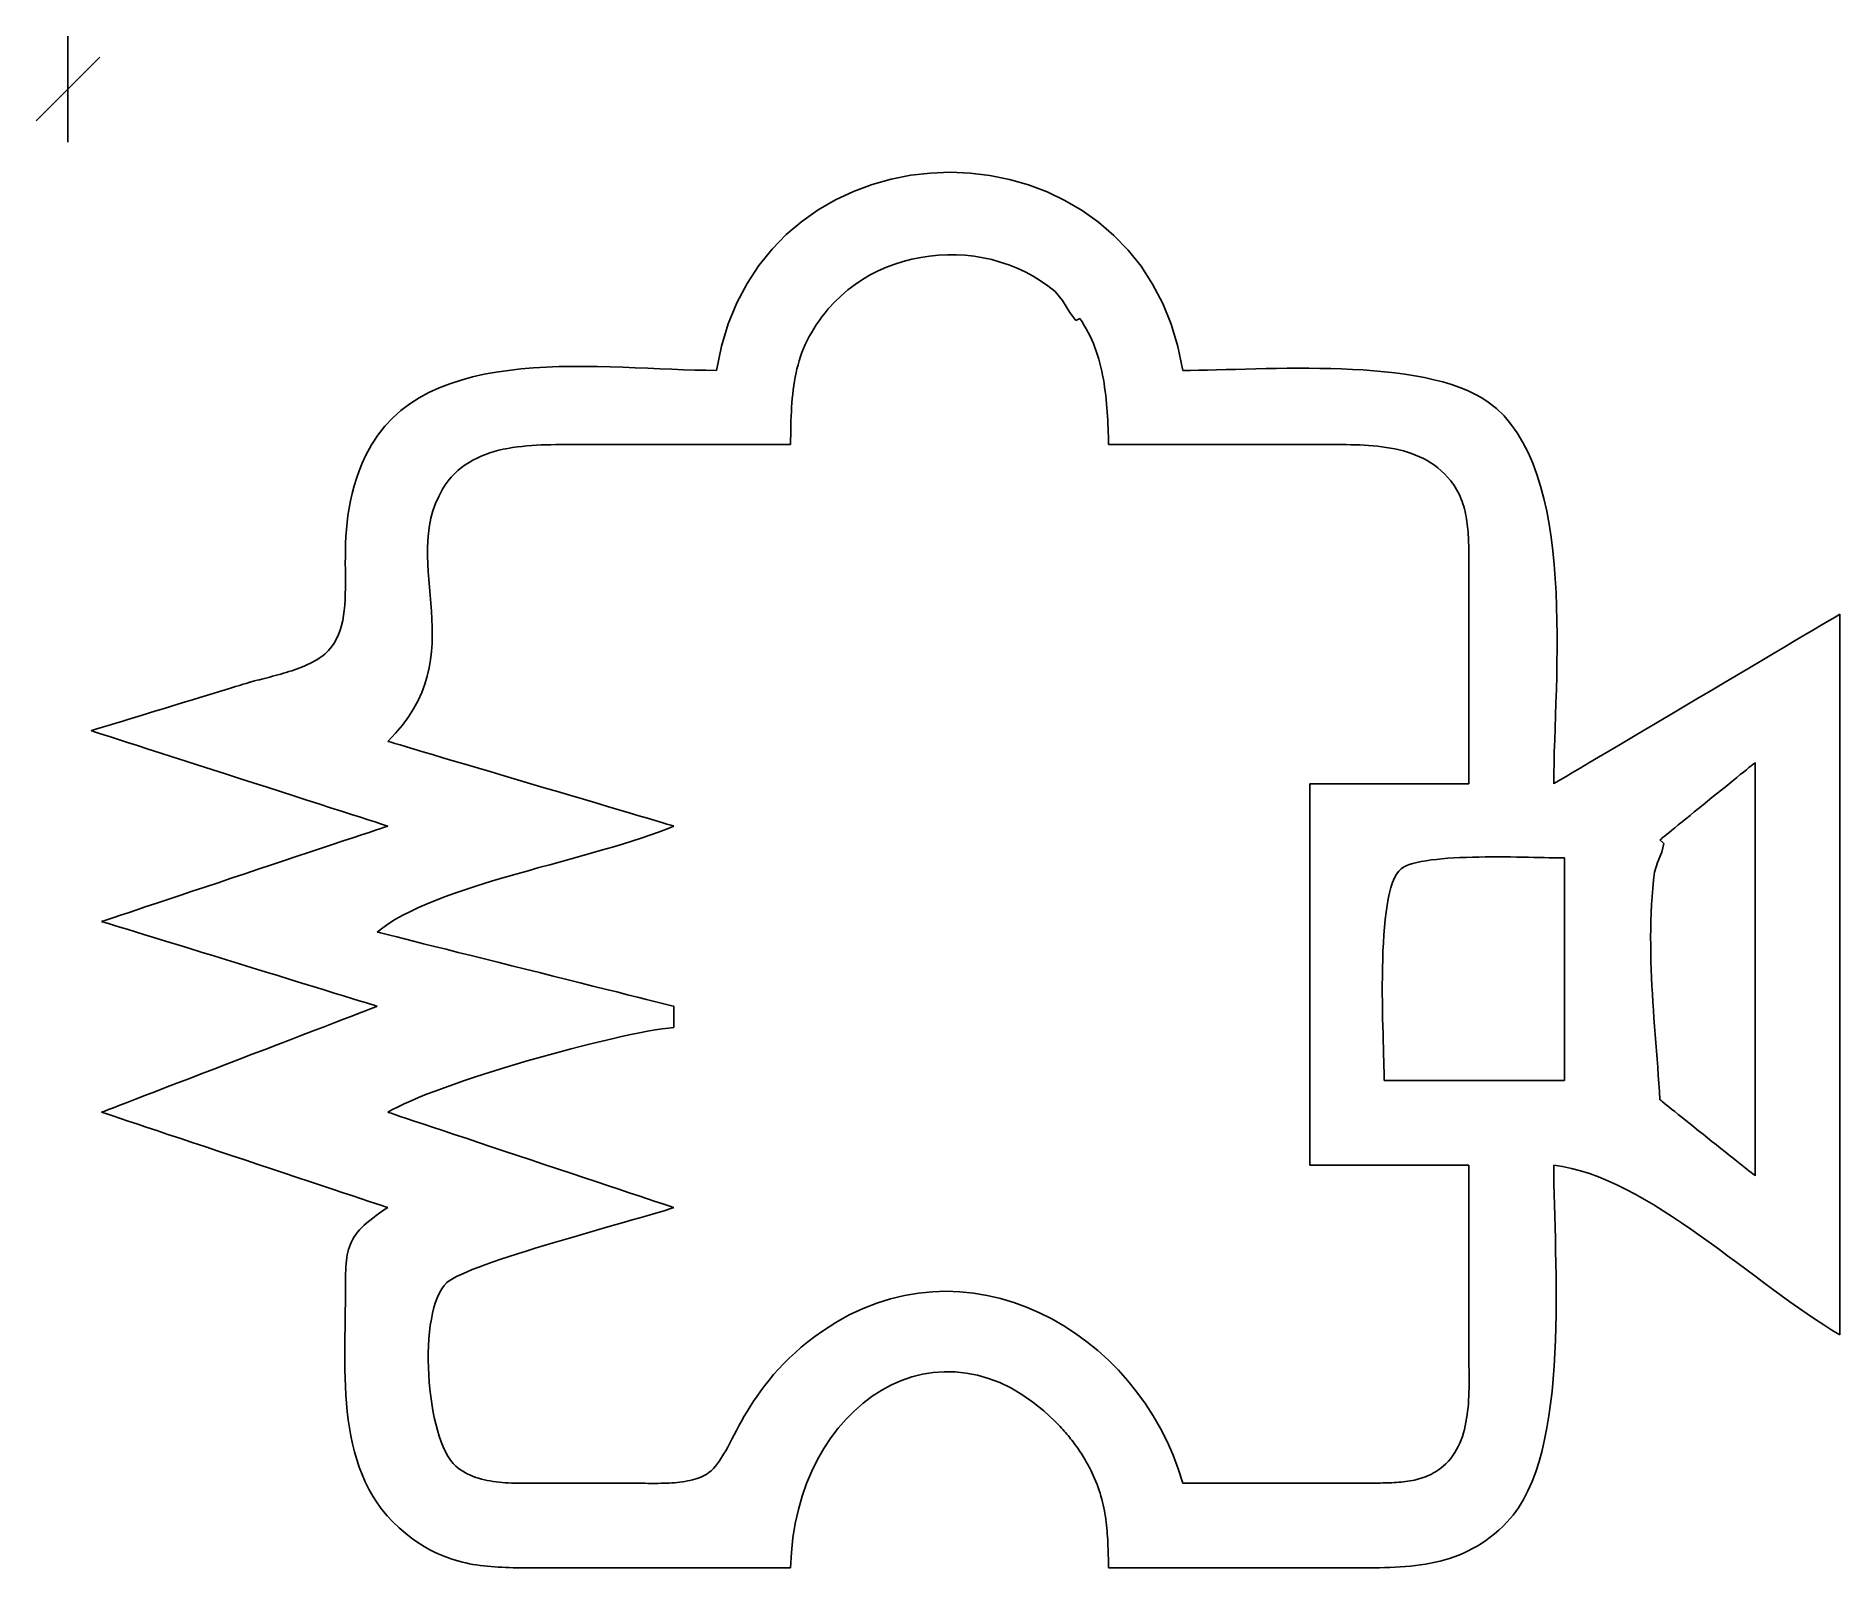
# Model space of a CAD drawing. Extents: x -0.8 to 47.2, y -11.2 to 29.6.
import ezdxf

# ---------------------------------------------------------------- set-up
doc = ezdxf.new("R2010")
doc.units = 0

msp = doc.modelspace()

# ---------------------------------------------------------------- linework, layer by layer
at = {"layer": 'Hey', "color": 4}
for p, q in [((22.442137, 25.926262), (22.967617, 25.986478)), ((22.967617, 25.986478), (23.496245, 26.005441)), ((23.496245, 26.005441), (24.024718, 25.983188)), ((24.024718, 25.983188), (24.549724, 25.919754)), ((20.43782, 25.272059), (20.917648, 25.497687)), ((20.917648, 25.497687), (21.413849, 25.681905)), ((21.413849, 25.681905), (21.923113, 25.82475)), ((21.923113, 25.82475), (22.442137, 25.926262)), ((24.549724, 25.919754), (25.067963, 25.815179)), ((25.067963, 25.815179), (25.57613, 25.669504)), ((25.57613, 25.669504), (26.070916, 25.482768)), ((26.070916, 25.482768), (26.549015, 25.255008)), ((19.540503, 24.696414), (19.977671, 25.004981)), ((19.977671, 25.004981), (20.43782, 25.272059)), ((26.549015, 25.255008), (27.007123, 24.986263)), ((27.007123, 24.986263), (27.441935, 24.676573)), ((19.129624, 24.346321), (19.540503, 24.696414)), ((27.441935, 24.676573), (27.850141, 24.325975)), ((18.748342, 23.954661), (19.129624, 24.346321)), ((27.850141, 24.325975), (28.22844, 23.93451)), ((18.399958, 23.521397), (18.748342, 23.954661)), ((22.017764, 23.562216), (21.795099, 23.478287)), ((22.244676, 23.633952), (22.017764, 23.562216)), ((22.475158, 23.693489), (22.244676, 23.633952)), ((22.708536, 23.74082), (22.475158, 23.693489)), ((22.94413, 23.775938), (22.708536, 23.74082)), ((23.181267, 23.798837), (22.94413, 23.775938)), ((23.419268, 23.809514), (23.181267, 23.798837)), ((23.657458, 23.807961), (23.419268, 23.809514)), ((23.89516, 23.794169), (23.657458, 23.807961)), ((24.131698, 23.768134), (23.89516, 23.794169)), ((24.366397, 23.729849), (24.131698, 23.768134)), ((24.598576, 23.679309), (24.366397, 23.729849)), ((24.827563, 23.616506), (24.598576, 23.679309)), ((25.05268, 23.541436), (24.827563, 23.616506)), ((25.273251, 23.454091), (25.05268, 23.541436)), ((28.22844, 23.93451), (28.573525, 23.502214)), ((18.087781, 23.046489), (18.399958, 23.521397)), ((21.159354, 23.153397), (20.960444, 23.020755)), ((21.365218, 23.273871), (21.159354, 23.153397)), ((21.577359, 23.38217), (21.365218, 23.273871)), ((21.795099, 23.478287), (21.577359, 23.38217)), ((25.488598, 23.354466), (25.273251, 23.454091)), ((25.698043, 23.242555), (25.488598, 23.354466)), ((25.900916, 23.118351), (25.698043, 23.242555)), ((26.096535, 22.981848), (25.900916, 23.118351)), ((28.573525, 23.502214), (28.882089, 23.029128)), ((17.815115, 22.529899), (18.087781, 23.046489)), ((20.586223, 22.71896), (20.412235, 22.549845)), ((20.769176, 22.87594), (20.586223, 22.71896)), ((20.960444, 23.020755), (20.769176, 22.87594)), ((26.284227, 22.833039), (26.096535, 22.981848)), ((26.479158, 22.588131), (26.284227, 22.833039)), ((26.67537, 22.275045), (26.479158, 22.588131)), ((28.882089, 23.029128), (29.150827, 22.51529)), ((17.585267, 21.971589), (17.815115, 22.529899)), ((20.077207, 22.156467), (19.999762, 22.05071)), ((20.159886, 22.262385), (20.077207, 22.156467)), ((20.247861, 22.368624), (20.159886, 22.262385)), ((20.412235, 22.549845), (20.247861, 22.368624)), ((26.840498, 22.061354), (26.67537, 22.275045)), ((26.942175, 22.114629), (26.840498, 22.061354)), ((26.942118, 22.114251), (26.942178, 22.114618)), ((26.942132, 22.114306), (26.942118, 22.114251)), ((26.942144, 22.11436), (26.942132, 22.114306)), ((26.942158, 22.114415), (26.942144, 22.11436)), ((26.942172, 22.114469), (26.942158, 22.114415)), ((27.003894, 22.022885), (26.942172, 22.114469)), ((26.942178, 22.114618), (26.942178, 22.114628)), ((26.942178, 22.114628), (26.942178, 22.114628)), ((29.150827, 22.51529), (29.376433, 21.960739)), ((17.401543, 21.371518), (17.585267, 21.971589)), ((19.738512, 21.628201), (19.684475, 21.522354)), ((19.796887, 21.73389), (19.738512, 21.628201)), ((19.859774, 21.839492), (19.796887, 21.73389)), ((19.927341, 21.945075), (19.859774, 21.839492)), ((19.999762, 22.05071), (19.927341, 21.945075)), ((27.062133, 21.929691), (27.003894, 22.022885)), ((27.116995, 21.834958), (27.062133, 21.929691)), ((27.168582, 21.73876), (27.116995, 21.834958)), ((27.217, 21.641175), (27.168582, 21.73876)), ((27.262353, 21.542274), (27.217, 21.641175)), ((29.376433, 21.960739), (29.555601, 21.365513)), ((17.267248, 20.729649), (17.401543, 21.371518)), ((19.54668, 21.20317), (19.508283, 21.095995)), ((19.588731, 21.309908), (19.54668, 21.20317)), ((19.634606, 21.41628), (19.588731, 21.309908)), ((19.684475, 21.522354), (19.634606, 21.41628)), ((27.304751, 21.442134), (27.262353, 21.542274)), ((27.344293, 21.340827), (27.304751, 21.442134)), ((27.381084, 21.23843), (27.344293, 21.340827)), ((27.415233, 21.135015), (27.381084, 21.23843)), ((27.446842, 21.030656), (27.415233, 21.135015)), ((29.555601, 21.365513), (29.685029, 20.729651)), ((11.084317, 20.625099), (11.403572, 20.683618)), ((11.403572, 20.683618), (11.728969, 20.731229)), ((11.728969, 20.731229), (12.059546, 20.768819)), ((12.059546, 20.768819), (12.394339, 20.797272)), ((12.394339, 20.797272), (12.732386, 20.817474)), ((12.732386, 20.817474), (13.072723, 20.830309)), ((13.072723, 20.830309), (13.414388, 20.836665)), ((13.414388, 20.836665), (13.756416, 20.837427)), ((13.756416, 20.837427), (14.097845, 20.833476)), ((14.097845, 20.833476), (14.437711, 20.825701)), ((14.437711, 20.825701), (14.775051, 20.814985)), ((14.775051, 20.814985), (15.108902, 20.802214)), ((15.108902, 20.802214), (15.438301, 20.788275)), ((15.438301, 20.788275), (15.762284, 20.774051)), ((15.762284, 20.774051), (16.079888, 20.760428)), ((16.079888, 20.760428), (16.390149, 20.748293)), ((16.390149, 20.748293), (16.692104, 20.738528)), ((16.692104, 20.738528), (16.984791, 20.73202)), ((16.984791, 20.73202), (17.267248, 20.729649)), ((19.38778, 20.661532), (19.365061, 20.551127)), ((19.413293, 20.771151), (19.38778, 20.661532)), ((19.441761, 20.880055), (19.413293, 20.771151)), ((19.473367, 20.988314), (19.441761, 20.880055)), ((19.508283, 21.095995), (19.473367, 20.988314)), ((27.476015, 20.925432), (27.446842, 21.030656)), ((27.502855, 20.819412), (27.476015, 20.925432)), ((27.527464, 20.712674), (27.502855, 20.819412)), ((27.549958, 20.60529), (27.527464, 20.712674)), ((29.685029, 20.729651), (29.685029, 20.729625)), ((29.685029, 20.729625), (29.685031, 20.729599)), ((29.685031, 20.729599), (29.685031, 20.729573)), ((29.685031, 20.729573), (29.685034, 20.729548)), ((29.685034, 20.729548), (29.685316, 20.728927)), ((29.685316, 20.728927), (29.685376, 20.728918)), ((29.685375, 20.728918), (29.894962, 20.72999)), ((29.685376, 20.728918), (29.685376, 20.728918)), ((29.894962, 20.72999), (30.115708, 20.732985)), ((30.115708, 20.732985), (30.346785, 20.737523)), ((30.346785, 20.737523), (30.587369, 20.743238)), ((30.587369, 20.743238), (30.836624, 20.74976)), ((30.836624, 20.74976), (31.093732, 20.756723)), ((31.093732, 20.756723), (31.357855, 20.763755)), ((31.357855, 20.763755), (31.628167, 20.770492)), ((31.628167, 20.770492), (31.903842, 20.776563)), ((31.903842, 20.776563), (32.184052, 20.7816)), ((32.184052, 20.7816), (32.467965, 20.785235)), ((32.467965, 20.785235), (32.754756, 20.787098)), ((32.754756, 20.787098), (33.043597, 20.786819)), ((33.043597, 20.786819), (33.333656, 20.784025)), ((33.333656, 20.784025), (33.624108, 20.778369)), ((33.624108, 20.778369), (33.914122, 20.769468)), ((33.914122, 20.769468), (34.202872, 20.756951)), ((34.202872, 20.756951), (34.489528, 20.740453)), ((34.489528, 20.740453), (34.773263, 20.719602)), ((34.773263, 20.719602), (35.053247, 20.694033)), ((35.053247, 20.694033), (35.328651, 20.663378)), ((35.328651, 20.663378), (35.59865, 20.627268)), ((9.613904, 20.137925), (9.887994, 20.264255)), ((9.887994, 20.264255), (10.173044, 20.375253)), ((10.173044, 20.375253), (10.46809, 20.471803)), ((10.46809, 20.471803), (10.772168, 20.554789)), ((10.772168, 20.554789), (11.084317, 20.625099)), ((19.311975, 20.214503), (19.298739, 20.100258)), ((19.327328, 20.327682), (19.311975, 20.214503)), ((19.344967, 20.439867), (19.327328, 20.327682)), ((19.365061, 20.551127), (19.344967, 20.439867)), ((27.570447, 20.497335), (27.549958, 20.60529)), ((27.589017, 20.388886), (27.570447, 20.497335)), ((27.605781, 20.280014), (27.589017, 20.388886)), ((27.620852, 20.170794), (27.605781, 20.280014)), ((35.59865, 20.627268), (35.862415, 20.585334)), ((35.862415, 20.585334), (36.119113, 20.537207)), ((36.119113, 20.537207), (36.36792, 20.482519)), ((36.36792, 20.482519), (36.60801, 20.420903)), ((36.60801, 20.420903), (36.838549, 20.351988)), ((36.838549, 20.351988), (37.05871, 20.275407)), ((37.05871, 20.275407), (37.267665, 20.190792)), ((37.267665, 20.190792), (37.464588, 20.097774)), ((8.867027, 19.658084), (9.102458, 19.835724)), ((9.102458, 19.835724), (9.351738, 19.995376)), ((9.351738, 19.995376), (9.613904, 20.137925)), ((19.269924, 19.750439), (19.263405, 19.631239)), ((19.277883, 19.868296), (19.269924, 19.750439)), ((19.287422, 19.984879), (19.277883, 19.868296)), ((19.298739, 20.100258), (19.287422, 19.984879)), ((27.634342, 20.061302), (27.620852, 20.170794)), ((27.646336, 19.951612), (27.634342, 20.061302)), ((27.65692, 19.841798), (27.646336, 19.951612)), ((27.666233, 19.731932), (27.65692, 19.841798)), ((27.674389, 19.622094), (27.666233, 19.731932)), ((37.464588, 20.097774), (37.648648, 19.995983)), ((37.648648, 19.995983), (37.819017, 19.885053)), ((37.819017, 19.885053), (38.03781, 19.712011)), ((38.03781, 19.712011), (38.239045, 19.517044)), ((8.253469, 19.008374), (8.44157, 19.245294)), ((8.44157, 19.245294), (8.64641, 19.461569)), ((8.64641, 19.461569), (8.867027, 19.658084)), ((19.25062, 19.264879), (19.24808, 19.139608)), ((19.253922, 19.38853), (19.25062, 19.264879)), ((19.258127, 19.510626), (19.253922, 19.38853)), ((19.263405, 19.631239), (19.258127, 19.510626)), ((27.681473, 19.512354), (27.674389, 19.622094)), ((27.687569, 19.402788), (27.681473, 19.512354)), ((27.692818, 19.293469), (27.687569, 19.402788)), ((27.697306, 19.184473), (27.692818, 19.293469)), ((38.239045, 19.517044), (38.423415, 19.301413)), ((38.423415, 19.301413), (38.591617, 19.066377)), ((7.931342, 18.469061), (8.083072, 18.749926)), ((8.083072, 18.749926), (8.253469, 19.008374)), ((12.476856, 18.737274), (12.349123, 18.729518)), ((12.604557, 18.743152), (12.476856, 18.737274)), ((12.732006, 18.747414), (12.604557, 18.743152)), ((12.858982, 18.750309), (12.732006, 18.747414)), ((12.985265, 18.752087), (12.858982, 18.750309)), ((13.110633, 18.753019), (12.985265, 18.752087)), ((13.234867, 18.753357), (13.110633, 18.753019)), ((13.357745, 18.753357), (13.234867, 18.753357)), ((13.479047, 18.753272), (13.357745, 18.753357)), ((13.598552, 18.753357), (13.479047, 18.753272)), ((13.614743, 18.753357), (13.598552, 18.753357)), ((13.661941, 18.753357), (13.614743, 18.753357)), ((13.738078, 18.753357), (13.661941, 18.753357)), ((13.841086, 18.753357), (13.738078, 18.753357)), ((13.968899, 18.753357), (13.841086, 18.753357)), ((14.11945, 18.753357), (13.968899, 18.753357)), ((14.290671, 18.753357), (14.11945, 18.753357)), ((14.480495, 18.753357), (14.290671, 18.753357)), ((14.686857, 18.753357), (14.480495, 18.753357)), ((14.907687, 18.753357), (14.686857, 18.753357)), ((15.14092, 18.753357), (14.907687, 18.753357)), ((15.384488, 18.753357), (15.14092, 18.753357)), ((15.636325, 18.753357), (15.384488, 18.753357)), ((15.894364, 18.753357), (15.636325, 18.753357)), ((16.156534, 18.753357), (15.894364, 18.753357)), ((16.420773, 18.753357), (16.156534, 18.753357)), ((16.685012, 18.753357), (16.420773, 18.753357)), ((16.947182, 18.753357), (16.685012, 18.753357)), ((17.205218, 18.753357), (16.947182, 18.753357)), ((17.457056, 18.753357), (17.205218, 18.753357)), ((17.700623, 18.753357), (17.457056, 18.753357)), ((17.933857, 18.753357), (17.700623, 18.753357)), ((18.154687, 18.753357), (17.933857, 18.753357)), ((18.361048, 18.753357), (18.154687, 18.753357)), ((18.550874, 18.753357), (18.361048, 18.753357)), ((18.722095, 18.753357), (18.550874, 18.753357)), ((18.872646, 18.753357), (18.722095, 18.753357)), ((19.000459, 18.753357), (18.872646, 18.753357)), ((19.103468, 18.753357), (19.000459, 18.753357)), ((19.179603, 18.753357), (19.103468, 18.753357)), ((19.226801, 18.753357), (19.179603, 18.753357)), ((19.243, 18.753357), (19.226801, 18.753357)), ((19.244411, 18.883916), (19.243, 18.753357)), ((19.246105, 19.012643), (19.244411, 18.883916)), ((19.24808, 19.139608), (19.246105, 19.012643)), ((27.701144, 19.075874), (27.697306, 19.184473)), ((27.704446, 18.967745), (27.701144, 19.075874)), ((27.707296, 18.860164), (27.704446, 18.967745)), ((27.709836, 18.753202), (27.707296, 18.860164)), ((27.726036, 18.753202), (27.709836, 18.753202)), ((27.773235, 18.753202), (27.726036, 18.753202)), ((27.84937, 18.753202), (27.773235, 18.753202)), ((27.952381, 18.753202), (27.84937, 18.753202)), ((28.080194, 18.753202), (27.952381, 18.753202)), ((28.230743, 18.753202), (28.080194, 18.753202)), ((28.401964, 18.753202), (28.230743, 18.753202)), ((28.591789, 18.753202), (28.401964, 18.753202)), ((28.79815, 18.753202), (28.591789, 18.753202)), ((29.018981, 18.753202), (28.79815, 18.753202)), ((29.252215, 18.753202), (29.018981, 18.753202)), ((29.495784, 18.753202), (29.252215, 18.753202)), ((29.747619, 18.753202), (29.495784, 18.753202)), ((30.005655, 18.753202), (29.747619, 18.753202)), ((30.267828, 18.753202), (30.005655, 18.753202)), ((30.532067, 18.753202), (30.267828, 18.753202)), ((30.796306, 18.753202), (30.532067, 18.753202)), ((31.058479, 18.753202), (30.796306, 18.753202)), ((31.316518, 18.753202), (31.058479, 18.753202)), ((31.568353, 18.753202), (31.316518, 18.753202)), ((31.811922, 18.753202), (31.568353, 18.753202)), ((32.045156, 18.753202), (31.811922, 18.753202)), ((32.265987, 18.753202), (32.045156, 18.753202)), ((32.472348, 18.753202), (32.265987, 18.753202)), ((32.662173, 18.753202), (32.472348, 18.753202)), ((32.833392, 18.753202), (32.662173, 18.753202)), ((32.983943, 18.753202), (32.833392, 18.753202)), ((33.111756, 18.753202), (32.983943, 18.753202)), ((33.214764, 18.753202), (33.111756, 18.753202)), ((33.290902, 18.753202), (33.214764, 18.753202)), ((33.338098, 18.753202), (33.290902, 18.753202)), ((33.354298, 18.753202), (33.338098, 18.753202)), ((33.466165, 18.753139), (33.354298, 18.753202)), ((33.579407, 18.753319), (33.466165, 18.753139)), ((33.693865, 18.753524), (33.579407, 18.753319)), ((33.809376, 18.753541), (33.693865, 18.753524)), ((33.925775, 18.753145), (33.809376, 18.753541)), ((34.042906, 18.752129), (33.925775, 18.753145)), ((34.160601, 18.750267), (34.042906, 18.752129)), ((34.278705, 18.747363), (34.160601, 18.750267)), ((34.397053, 18.743186), (34.278705, 18.747363)), ((34.515481, 18.737516), (34.397053, 18.743186)), ((34.633831, 18.730141), (34.515481, 18.737516)), ((38.591617, 19.066377), (38.744347, 18.813197)), ((38.744347, 18.813197), (38.8823, 18.543132)), ((7.753865, 18.058113), (7.836825, 18.262849)), ((7.836825, 18.262849), (7.931342, 18.469061)), ((10.681125, 18.280312), (10.579399, 18.213645)), ((10.78613, 18.341259), (10.681125, 18.280312)), ((10.894193, 18.39674), (10.78613, 18.341259)), ((11.005092, 18.447012), (10.894193, 18.39674)), ((11.118608, 18.492332), (11.005092, 18.447012)), ((11.23452, 18.532955), (11.118608, 18.492332)), ((11.352606, 18.569138), (11.23452, 18.532955)), ((11.472647, 18.601138), (11.352606, 18.569138)), ((11.594422, 18.629211), (11.472647, 18.601138)), ((11.71771, 18.653612), (11.594422, 18.629211)), ((11.84229, 18.674598), (11.71771, 18.653612)), ((11.967943, 18.692426), (11.84229, 18.674598)), ((12.094446, 18.707349), (11.967943, 18.692426)), ((12.22158, 18.719629), (12.094446, 18.707349)), ((12.349123, 18.729518), (12.22158, 18.719629)), ((34.751941, 18.720839), (34.633831, 18.730141)), ((34.869648, 18.709398), (34.751941, 18.720839)), ((34.986787, 18.695597), (34.869648, 18.709398)), ((35.103201, 18.67922), (34.986787, 18.695597)), ((35.218726, 18.660052), (35.103201, 18.67922)), ((35.333201, 18.637872), (35.218726, 18.660052)), ((35.446465, 18.612466), (35.333201, 18.637872)), ((35.558357, 18.583617), (35.446465, 18.612466)), ((35.668712, 18.551107), (35.558357, 18.583617)), ((35.77737, 18.51472), (35.668712, 18.551107)), ((35.884169, 18.474237), (35.77737, 18.51472)), ((35.988947, 18.429443), (35.884169, 18.474237)), ((36.091543, 18.38012), (35.988947, 18.429443)), ((36.191794, 18.326051), (36.091543, 18.38012)), ((36.289542, 18.267019), (36.191794, 18.326051)), ((36.384619, 18.202807), (36.289542, 18.267019)), ((38.8823, 18.543132), (39.006176, 18.257442)), ((39.006176, 18.257442), (39.116666, 17.957387)), ((7.619632, 17.653597), (7.681717, 17.854984)), ((7.681717, 17.854984), (7.753865, 18.058113)), ((10.127606, 17.785544), (10.050177, 17.679168)), ((10.209668, 17.884643), (10.127606, 17.785544)), ((10.296097, 17.976748), (10.209668, 17.884643)), ((10.386664, 18.062118), (10.296097, 17.976748)), ((10.481172, 18.140998), (10.386664, 18.062118)), ((10.579399, 18.213645), (10.481172, 18.140998)), ((36.476869, 18.133198), (36.384619, 18.202807)), ((36.566128, 18.057974), (36.476869, 18.133198)), ((36.652234, 17.97692), (36.566128, 18.057974)), ((36.735046, 17.889835), (36.652234, 17.97692)), ((36.814339, 17.796449), (36.735046, 17.889835)), ((36.859441, 17.737812), (36.814339, 17.796449)), ((39.116666, 17.957387), (39.21447, 17.644227)), ((7.522674, 17.256588), (7.566867, 17.454087)), ((7.566867, 17.454087), (7.619632, 17.653597)), ((9.875022, 17.375269), (9.790292, 17.18312)), ((9.977644, 17.565232), (9.875022, 17.375269)), ((10.050177, 17.679168), (9.977644, 17.565232)), ((36.901608, 17.678275), (36.859441, 17.737812)), ((36.94095, 17.617887), (36.901608, 17.678275)), ((36.977588, 17.556693), (36.94095, 17.617887)), ((37.011618, 17.494728), (36.977588, 17.556693)), ((37.043137, 17.432019), (37.011618, 17.494728)), ((37.072243, 17.368599), (37.043137, 17.432019)), ((37.099026, 17.304501), (37.072243, 17.368599)), ((37.123607, 17.239758), (37.099026, 17.304501)), ((39.21447, 17.644227), (39.300283, 17.319222)), ((39.300283, 17.319222), (39.374798, 16.983631)), ((7.434067, 16.677501), (7.45702, 16.868161)), ((7.45702, 16.868161), (7.486307, 17.061234)), ((7.486307, 17.061234), (7.522674, 17.256588)), ((9.721864, 16.988974), (9.66839, 16.79288)), ((9.790292, 17.18312), (9.721864, 16.988974)), ((37.146072, 17.174403), (37.123607, 17.239758)), ((37.166505, 17.108469), (37.146072, 17.174403)), ((37.185019, 17.04199), (37.166505, 17.108469)), ((37.201726, 16.974998), (37.185019, 17.04199)), ((37.216712, 16.907526), (37.201726, 16.974998)), ((37.230061, 16.839609), (37.216712, 16.907526)), ((37.241915, 16.771277), (37.230061, 16.839609)), ((39.374798, 16.983631), (39.438715, 16.638715)), ((7.404176, 16.303964), (7.416702, 16.489392)), ((7.416702, 16.489392), (7.434067, 16.677501)), ((9.600664, 16.395183), (9.583589, 16.193746)), ((9.62846, 16.594922), (9.600664, 16.395183)), ((9.66839, 16.79288), (9.62846, 16.594922)), ((37.252329, 16.702565), (37.241915, 16.771277)), ((37.261416, 16.633506), (37.252329, 16.702565)), ((37.26929, 16.564133), (37.261416, 16.633506)), ((37.276035, 16.494479), (37.26929, 16.564133)), ((37.281764, 16.424577), (37.276035, 16.494479)), ((37.286562, 16.35446), (37.281764, 16.424577)), ((37.290513, 16.28416), (37.286562, 16.35446)), ((39.438715, 16.638715), (39.492727, 16.285733)), ((7.388177, 15.765122), (7.390661, 15.941694)), ((7.390661, 15.941694), (7.395747, 16.121353)), ((7.395747, 16.121353), (7.404176, 16.303964)), ((9.583589, 16.193746), (9.575831, 15.990697)), ((9.575831, 15.990697), (9.575977, 15.786117)), ((37.293759, 16.213712), (37.290513, 16.28416)), ((37.296299, 16.143148), (37.293759, 16.213712)), ((37.298274, 16.072502), (37.296299, 16.143148)), ((37.299968, 16.001806), (37.298274, 16.072502)), ((37.301379, 15.931093), (37.299968, 16.001806)), ((37.302508, 15.860397), (37.301379, 15.931093)), ((37.303354, 15.78975), (37.302508, 15.860397)), ((39.492727, 16.285733), (39.537533, 15.925945)), ((39.537533, 15.925945), (39.573829, 15.560611)), ((7.387556, 15.591769), (7.388177, 15.765122)), ((7.388064, 15.421771), (7.387556, 15.591769)), ((7.388911, 15.255263), (7.388064, 15.421771)), ((9.575977, 15.786117), (9.582618, 15.580092)), ((9.582618, 15.580092), (9.594341, 15.372705)), ((9.594341, 15.372705), (9.609742, 15.164039)), ((37.304201, 15.719187), (37.303354, 15.78975)), ((37.305048, 15.648739), (37.304201, 15.719187)), ((37.305048, 15.631738), (37.305048, 15.648739)), ((37.305048, 15.58218), (37.305048, 15.631738)), ((37.305048, 15.502236), (37.305048, 15.58218)), ((37.305048, 15.394078), (37.305048, 15.502236)), ((37.305048, 15.259874), (37.305048, 15.394078)), ((39.573829, 15.560611), (39.602308, 15.190992)), ((7.386202, 14.778017), (7.388742, 14.93325)), ((7.388742, 14.93325), (7.389391, 15.092377)), ((7.389391, 15.092377), (7.388911, 15.255263)), ((9.609742, 15.164039), (9.627409, 14.954178)), ((9.627409, 14.954178), (9.645931, 14.743206)), ((37.305048, 15.101796), (37.305048, 15.259874)), ((37.305048, 14.922013), (37.305048, 15.101796)), ((37.305048, 14.722697), (37.305048, 14.922013)), ((39.602308, 15.190992), (39.623673, 14.818346)), ((7.35989, 14.337009), (7.372525, 14.479761)), ((7.372525, 14.479761), (7.381048, 14.626808)), ((7.381048, 14.626808), (7.386202, 14.778017)), ((9.645931, 14.743206), (9.6639, 14.531208)), ((9.6639, 14.531208), (9.679905, 14.318265)), ((37.305048, 14.506018), (37.305048, 14.722697)), ((37.305048, 14.274146), (37.305048, 14.506018)), ((39.623673, 14.818346), (39.638602, 14.443933)), ((39.638602, 14.443933), (39.647803, 14.069015)), ((7.25329, 13.811643), (7.289842, 13.935869)), ((7.289842, 13.935869), (7.319295, 14.064929)), ((7.319295, 14.064929), (7.342395, 14.198687)), ((7.342395, 14.198687), (7.35989, 14.337009)), ((9.679905, 14.318265), (9.692535, 14.104462)), ((9.692535, 14.104462), (9.700381, 13.889884)), ((37.305048, 14.029251), (37.305048, 14.274146)), ((37.305048, 13.773504), (37.305048, 14.029251)), ((39.647803, 14.069015), (39.65198, 13.69485)), ((46.479838, 13.821067), (46.683081, 13.941508)), ((46.683081, 13.941508), (46.855628, 14.043758)), ((46.855628, 14.043758), (46.994691, 14.126165)), ((46.994691, 14.126165), (47.097476, 14.187074)), ((47.097476, 14.187074), (47.161193, 14.224832)), ((47.161193, 14.224832), (47.183037, 14.237786)), ((47.183037, 14.237786), (47.183037, 14.182734)), ((47.183037, 14.182734), (47.183037, 14.022261)), ((47.183037, 14.022261), (47.183037, 13.763397)), ((7.021177, 13.365751), (7.093584, 13.469304)), ((7.093584, 13.469304), (7.155907, 13.578226)), ((7.155907, 13.578226), (7.208894, 13.692384)), ((7.208894, 13.692384), (7.25329, 13.811643)), ((9.696096, 13.458733), (9.681136, 13.242326)), ((9.702046, 13.674613), (9.696096, 13.458733)), ((9.700381, 13.889884), (9.702046, 13.674613)), ((37.305048, 13.509076), (37.305048, 13.773504)), ((37.305048, 13.238136), (37.305048, 13.509076)), ((39.65198, 13.69485), (39.651827, 13.322698)), ((45.713839, 13.367141), (45.992426, 13.53223)), ((45.992426, 13.53223), (46.24869, 13.68409)), ((46.24869, 13.68409), (46.479838, 13.821067)), ((47.183037, 13.763397), (47.183037, 13.413168)), ((6.509624, 12.957306), (6.571572, 12.990901)), ((6.571572, 12.990901), (6.631459, 13.025877)), ((6.631459, 13.025877), (6.689116, 13.062289)), ((6.689116, 13.062289), (6.74437, 13.100185)), ((6.74437, 13.100185), (6.79705, 13.139621)), ((6.79705, 13.139621), (6.846986, 13.180653)), ((6.846986, 13.180653), (6.894007, 13.223327)), ((6.894007, 13.223327), (6.93794, 13.267705)), ((6.93794, 13.267705), (7.021177, 13.365751)), ((9.655753, 13.02548), (9.618539, 12.808276)), ((9.681136, 13.242326), (9.655753, 13.02548)), ((37.305048, 12.962854), (37.305048, 13.238136)), ((39.651827, 13.322698), (39.648045, 12.953819)), ((44.772035, 12.809036), (45.100852, 13.003891)), ((45.100852, 13.003891), (45.415719, 13.190477)), ((45.415719, 13.190477), (45.713839, 13.367141)), ((47.183037, 13.413168), (47.183037, 12.978604)), ((47.183037, 12.978604), (47.183037, 12.466732)), ((5.035702, 12.476331), (5.101405, 12.493236)), ((5.101405, 12.493236), (5.168639, 12.510395)), ((5.168639, 12.510395), (5.237235, 12.527893)), ((5.237235, 12.527893), (5.30702, 12.545758)), ((5.30702, 12.545758), (5.377823, 12.564046)), ((5.377823, 12.564046), (5.449474, 12.582785)), ((5.449474, 12.582785), (5.521801, 12.602061)), ((5.521801, 12.602061), (5.594634, 12.62193)), ((5.594634, 12.62193), (5.667801, 12.642419)), ((5.667801, 12.642419), (5.741132, 12.663614)), ((5.741132, 12.663614), (5.814454, 12.685543)), ((5.814454, 12.685543), (5.887598, 12.708261)), ((5.887598, 12.708261), (5.960392, 12.731827)), ((5.960392, 12.731827), (6.032665, 12.756296)), ((6.032665, 12.756296), (6.104246, 12.781724)), ((6.104246, 12.781724), (6.174964, 12.808168)), ((6.174964, 12.808168), (6.244648, 12.835657)), ((6.244648, 12.835657), (6.313127, 12.864265)), ((6.313127, 12.864265), (6.38023, 12.89404)), ((6.38023, 12.89404), (6.445786, 12.925036)), ((6.445786, 12.925036), (6.509624, 12.957306)), ((9.568082, 12.590799), (9.502975, 12.373132)), ((9.618539, 12.808276), (9.568082, 12.590799)), ((37.305048, 12.685404), (37.305048, 12.962854)), ((37.305048, 12.407954), (37.305048, 12.685404)), ((39.6413, 12.589473), (39.632326, 12.230921)), ((39.648045, 12.953819), (39.6413, 12.589473)), ((44.083707, 12.401138), (44.432056, 12.607566)), ((44.432056, 12.607566), (44.772035, 12.809036)), ((3.321164, 11.959983), (3.510041, 12.017652)), ((3.510041, 12.017652), (3.692717, 12.073431)), ((3.692717, 12.073431), (3.867642, 12.126841)), ((3.867642, 12.126841), (4.033265, 12.17741)), ((4.033265, 12.17741), (4.188036, 12.224668)), ((4.188036, 12.224668), (4.330404, 12.268136)), ((4.330404, 12.268136), (4.45882, 12.307345)), ((4.45882, 12.307345), (4.571734, 12.34182)), ((4.571734, 12.34182), (4.667593, 12.371091)), ((4.667593, 12.371091), (4.74485, 12.394684)), ((4.74485, 12.394684), (4.801952, 12.412126)), ((4.801952, 12.412126), (4.83735, 12.422935)), ((4.83735, 12.422935), (4.849494, 12.426632)), ((4.849494, 12.426632), (4.909576, 12.443085)), ((4.909576, 12.443085), (4.971702, 12.459624)), ((4.971702, 12.459624), (5.035702, 12.476331)), ((9.421806, 12.155358), (9.323167, 11.937561)), ((9.502975, 12.373132), (9.421806, 12.155358)), ((37.305048, 12.132672), (37.305048, 12.407954)), ((37.305048, 11.861733), (37.305048, 12.132672)), ((39.632326, 12.230921), (39.621799, 11.879422)), ((43.373051, 11.980009), (43.729775, 12.191399)), ((43.729775, 12.191399), (44.083707, 12.401138)), ((47.183037, 12.466732), (47.183037, 11.884581)), ((1.772938, 11.487254), (1.955614, 11.543034)), ((1.955614, 11.543034), (2.144492, 11.600703)), ((2.144492, 11.600703), (2.33802, 11.659795)), ((2.33802, 11.659795), (2.534649, 11.719831)), ((2.534649, 11.719831), (2.732828, 11.780342)), ((2.732828, 11.780342), (2.931007, 11.840853)), ((2.931007, 11.840853), (3.127636, 11.900891)), ((3.127636, 11.900891), (3.321164, 11.959983)), ((9.205647, 11.719824), (9.067837, 11.502234)), ((9.323167, 11.937561), (9.205647, 11.719824)), ((37.305048, 11.597305), (37.305048, 11.861733)), ((37.305048, 11.341558), (37.305048, 11.597305)), ((39.610425, 11.536234), (39.598882, 11.202619)), ((39.621799, 11.879422), (39.610425, 11.536234)), ((42.314049, 11.352451), (42.662399, 11.558879)), ((42.662399, 11.558879), (43.016331, 11.768619)), ((43.016331, 11.768619), (43.373051, 11.980009)), ((47.183037, 11.884581), (47.183037, 11.239175)), ((0.616161, 11.134053), (0.628305, 11.13775)), ((0.638829, 11.126772), (0.616161, 11.134053)), ((0.628305, 11.13775), (0.663704, 11.14856)), ((0.704906, 11.105549), (0.638829, 11.126772)), ((0.663704, 11.14856), (0.720806, 11.166001)), ((0.811497, 11.071287), (0.704906, 11.105549)), ((0.720806, 11.166001), (0.798062, 11.189595)), ((0.798062, 11.189595), (0.893922, 11.218862)), ((0.955709, 11.024932), (0.811497, 11.071287)), ((0.893922, 11.218862), (1.006835, 11.25334)), ((1.006835, 11.25334), (1.135251, 11.29255)), ((1.135251, 11.29255), (1.27762, 11.336017)), ((1.27762, 11.336017), (1.43239, 11.383276)), ((1.43239, 11.383276), (1.598013, 11.433844)), ((1.598013, 11.433844), (1.772938, 11.487254)), ((8.725708, 11.067817), (8.518569, 10.851164)), ((8.908327, 11.284869), (8.725708, 11.067817)), ((9.067837, 11.502234), (8.908327, 11.284869)), ((37.305048, 11.096665), (37.305048, 11.341558)), ((37.305048, 10.864791), (37.305048, 11.096665)), ((39.598882, 11.202619), (39.587876, 10.879839)), ((41.645253, 10.956126), (41.97407, 11.150981)), ((41.97407, 11.150981), (42.314049, 11.352451)), ((47.183037, 11.239175), (47.183037, 10.537548)), ((1.134647, 10.967415), (0.955709, 11.024932)), ((1.345418, 10.899668), (1.134647, 10.967415)), ((1.585128, 10.822618), (1.345418, 10.899668)), ((1.850883, 10.737198), (1.585128, 10.822618)), ((2.139789, 10.644335), (1.850883, 10.737198)), ((2.448952, 10.544962), (2.139789, 10.644335)), ((8.518569, 10.851164), (8.540427, 10.844701)), ((8.540427, 10.844701), (8.604143, 10.82582)), ((8.604143, 10.82582), (8.706928, 10.795366)), ((8.706928, 10.795366), (8.845989, 10.754161)), ((8.845989, 10.754161), (9.018537, 10.703037)), ((9.018537, 10.703037), (9.22178, 10.642816)), ((9.22178, 10.642816), (9.452928, 10.574326)), ((9.452928, 10.574326), (9.709192, 10.498397)), ((37.305048, 10.648112), (37.305048, 10.864791)), ((37.305048, 10.448796), (37.305048, 10.648112)), ((39.578111, 10.569149), (39.570265, 10.271811)), ((39.587876, 10.879839), (39.578111, 10.569149)), ((40.753679, 10.427786), (41.032266, 10.592875)), ((41.032266, 10.592875), (41.330386, 10.769541)), ((41.330386, 10.769541), (41.645253, 10.956126)), ((2.775478, 10.440007), (2.448952, 10.544962)), ((3.116473, 10.3304), (2.775478, 10.440007)), ((3.469045, 10.217074), (3.116473, 10.3304)), ((3.830297, 10.100956), (3.469045, 10.217074)), ((4.197338, 9.982982), (3.830297, 10.100956)), ((9.709192, 10.498397), (9.987779, 10.415853)), ((9.987779, 10.415853), (10.2859, 10.32752)), ((10.2859, 10.32752), (10.600764, 10.234226)), ((10.600764, 10.234226), (10.929581, 10.1368)), ((10.929581, 10.1368), (11.26956, 10.036067)), ((37.305048, 10.269015), (37.305048, 10.448796)), ((37.305048, 10.110936), (37.305048, 10.269015)), ((37.305048, 9.976731), (37.305048, 10.110936)), ((39.570265, 10.271811), (39.565044, 9.989086)), ((40.063025, 10.018508), (40.266267, 10.138949)), ((40.266267, 10.138949), (40.497416, 10.275925)), ((40.497416, 10.275925), (40.753679, 10.427786)), ((44.691529, 10.096632), (44.614648, 10.034134)), ((44.759124, 10.151584), (44.691529, 10.096632)), ((44.816514, 10.198235), (44.759124, 10.151584)), ((44.862764, 10.235833), (44.816514, 10.198235)), ((44.89695, 10.263632), (44.862764, 10.235833)), ((44.918145, 10.280848), (44.89695, 10.263632)), ((44.925426, 10.286746), (44.918145, 10.280848)), ((44.925426, 10.255171), (44.925426, 10.286746)), ((44.925426, 10.163135), (44.925426, 10.255171)), ((44.925426, 10.014669), (44.925426, 10.163135)), ((47.183037, 10.537548), (47.183037, 9.786724)), ((4.567272, 9.864073), (4.197338, 9.982982)), ((4.937207, 9.745164), (4.567272, 9.864073)), ((5.304247, 9.62719), (4.937207, 9.745164)), ((5.6655, 9.511072), (5.304247, 9.62719)), ((11.26956, 10.036067), (11.617911, 9.932849)), ((11.617911, 9.932849), (11.971842, 9.827981)), ((11.971842, 9.827981), (12.328564, 9.722286)), ((12.328564, 9.722286), (12.685286, 9.616591)), ((12.685286, 9.616591), (13.039218, 9.511723)), ((33.071734, 9.692937), (33.071734, 9.722082)), ((33.071734, 9.722082), (33.08387, 9.722082)), ((33.071734, 9.60798), (33.071734, 9.692937)), ((33.071734, 9.470935), (33.071734, 9.60798)), ((33.08387, 9.722082), (33.119266, 9.722082)), ((33.119266, 9.722082), (33.176368, 9.722082)), ((33.176368, 9.722082), (33.253626, 9.722082)), ((33.253626, 9.722082), (33.349486, 9.722082)), ((33.349486, 9.722082), (33.462397, 9.722082)), ((33.462397, 9.722082), (33.590814, 9.722082)), ((33.590814, 9.722082), (33.733184, 9.722082)), ((33.733184, 9.722082), (33.887955, 9.722082)), ((33.887955, 9.722082), (34.053577, 9.722082)), ((34.053577, 9.722082), (34.228501, 9.722082)), ((34.228501, 9.722082), (34.411178, 9.722082)), ((34.411178, 9.722082), (34.600055, 9.722082)), ((34.600055, 9.722082), (34.793583, 9.722082)), ((34.793583, 9.722082), (34.99021, 9.722082)), ((34.99021, 9.722082), (35.18839, 9.722082)), ((35.18839, 9.722082), (35.386569, 9.722082)), ((35.386569, 9.722082), (35.583196, 9.722082)), ((35.583196, 9.722082), (35.776727, 9.722082)), ((35.776727, 9.722082), (35.965604, 9.722082)), ((35.965604, 9.722082), (36.148281, 9.722082)), ((36.148281, 9.722082), (36.323205, 9.722082)), ((36.323205, 9.722082), (36.488827, 9.722082)), ((36.488827, 9.722082), (36.643598, 9.722082)), ((36.643598, 9.722082), (36.785968, 9.722082)), ((36.785968, 9.722082), (36.914382, 9.722082)), ((36.914382, 9.722082), (37.027296, 9.722082)), ((37.027296, 9.722082), (37.123156, 9.722082)), ((37.123156, 9.722082), (37.200411, 9.722082)), ((37.200411, 9.722082), (37.257513, 9.722082)), ((37.257513, 9.722082), (37.292912, 9.722082)), ((37.292912, 9.722082), (37.305048, 9.722082)), ((37.305048, 9.868572), (37.305048, 9.976731)), ((37.305048, 9.78863), (37.305048, 9.868572)), ((37.305048, 9.739072), (37.305048, 9.78863)), ((37.305048, 9.722082), (37.305048, 9.739072)), ((39.565044, 9.989086), (39.563068, 9.722231)), ((39.563068, 9.722231), (39.584912, 9.735185)), ((39.584912, 9.735185), (39.64863, 9.772943)), ((39.64863, 9.772943), (39.751415, 9.833853)), ((39.751415, 9.833853), (39.890477, 9.916259)), ((39.890477, 9.916259), (40.063025, 10.018508)), ((44.123525, 9.634892), (44.01045, 9.542972)), ((44.232886, 9.723794), (44.123525, 9.634892)), ((44.337611, 9.808924), (44.232886, 9.723794)), ((44.436761, 9.889529), (44.337611, 9.808924)), ((44.529417, 9.964849), (44.436761, 9.889529)), ((44.614648, 10.034134), (44.529417, 9.964849)), ((44.925426, 9.813803), (44.925426, 10.014669)), ((44.925426, 9.564567), (44.925426, 9.813803)), ((47.183037, 9.786724), (47.183037, 8.993731)), ((6.018071, 9.397746), (5.6655, 9.511072)), ((6.359067, 9.288139), (6.018071, 9.397746)), ((6.685593, 9.183184), (6.359067, 9.288139)), ((6.994756, 9.08381), (6.685593, 9.183184)), ((13.039218, 9.511723), (13.387569, 9.408506)), ((13.387569, 9.408506), (13.727548, 9.307772)), ((13.727548, 9.307772), (14.056364, 9.210346)), ((14.056364, 9.210346), (14.371229, 9.117052)), ((33.071734, 9.285521), (33.071734, 9.470935)), ((33.071734, 9.055456), (33.071734, 9.285521)), ((43.539591, 9.160202), (43.421876, 9.064509)), ((43.658234, 9.256649), (43.539591, 9.160202)), ((43.776877, 9.353095), (43.658234, 9.256649)), ((43.894592, 9.448789), (43.776877, 9.353095)), ((44.01045, 9.542972), (43.894592, 9.448789)), ((44.925426, 9.270994), (44.925426, 9.564567)), ((44.925426, 8.937111), (44.925426, 9.270994)), ((7.283661, 8.990948), (6.994756, 9.08381)), ((7.549416, 8.905528), (7.283661, 8.990948)), ((7.789126, 8.828478), (7.549416, 8.905528)), ((7.999897, 8.760731), (7.789126, 8.828478)), ((8.178835, 8.703214), (7.999897, 8.760731)), ((8.323047, 8.656859), (8.178835, 8.703214)), ((8.429638, 8.622597), (8.323047, 8.656859)), ((14.371229, 9.117052), (14.66935, 9.02872)), ((14.66935, 9.02872), (14.947937, 8.946175)), ((14.947937, 8.946175), (15.2042, 8.870246)), ((15.2042, 8.870246), (15.43535, 8.801756)), ((15.43535, 8.801756), (15.638592, 8.741536)), ((15.638592, 8.741536), (15.81114, 8.690411)), ((15.81114, 8.690411), (15.950202, 8.649207)), ((15.950202, 8.649207), (16.052985, 8.618752)), ((33.071734, 8.784464), (33.071734, 9.055456)), ((33.071734, 8.476266), (33.071734, 8.784464)), ((42.97886, 8.704371), (42.879707, 8.623768)), ((43.083582, 8.789503), (42.97886, 8.704371)), ((43.192943, 8.878406), (43.083582, 8.789503)), ((43.306018, 8.970326), (43.192943, 8.878406)), ((43.421876, 9.064509), (43.306018, 8.970326)), ((44.925426, 8.566954), (44.925426, 8.937111)), ((47.183037, 8.993731), (47.183037, 8.165597)), ((7.049171, 8.104347), (7.327759, 8.197209)), ((7.327759, 8.197209), (7.584023, 8.282632)), ((7.584023, 8.282632), (7.815172, 8.359682)), ((7.815172, 8.359682), (8.018415, 8.427426)), ((8.018415, 8.427426), (8.190963, 8.484943)), ((8.190963, 8.484943), (8.330024, 8.531298)), ((8.330024, 8.531298), (8.432808, 8.56556)), ((8.495715, 8.601346), (8.429638, 8.622597)), ((8.432808, 8.56556), (8.496525, 8.586783)), ((8.518383, 8.594065), (8.495715, 8.601346)), ((8.496525, 8.586783), (8.518383, 8.594065)), ((15.019253, 8.191558), (14.765766, 8.113256)), ((15.264121, 8.270352), (15.019253, 8.191558)), ((15.499431, 8.349786), (15.264121, 8.270352)), ((15.724236, 8.430005), (15.499431, 8.349786)), ((15.937598, 8.511153), (15.724236, 8.430005)), ((16.138574, 8.59338), (15.937598, 8.511153)), ((16.052985, 8.618752), (16.116702, 8.599872)), ((16.116702, 8.599872), (16.138574, 8.59338)), ((33.071734, 8.134582), (33.071734, 8.476266)), ((42.391053, 8.226552), (42.39102, 8.226473)), ((42.39102, 8.226473), (42.497211, 8.132397)), ((42.39102, 8.226473), (42.39102, 8.226473)), ((42.398323, 8.23245), (42.391042, 8.226552)), ((42.391042, 8.226552), (42.391045, 8.226552)), ((42.391045, 8.226552), (42.391048, 8.226552)), ((42.391048, 8.226552), (42.391051, 8.226552)), ((42.391051, 8.226552), (42.391053, 8.226552)), ((42.419518, 8.249666), (42.398323, 8.23245)), ((42.453704, 8.277465), (42.419518, 8.249666)), ((42.499955, 8.315062), (42.453704, 8.277465)), ((42.557344, 8.361714), (42.499955, 8.315062)), ((42.624939, 8.416665), (42.557344, 8.361714)), ((42.70182, 8.47916), (42.624939, 8.416665)), ((42.787051, 8.548446), (42.70182, 8.47916)), ((42.879707, 8.623768), (42.787051, 8.548446)), ((44.925426, 8.16455), (44.925426, 8.566954)), ((47.183037, 8.165597), (47.183037, 7.309355)), ((5.76739, 7.677085), (6.107369, 7.790411)), ((6.107369, 7.790411), (6.436186, 7.900018)), ((6.436186, 7.900018), (6.75105, 8.004974)), ((6.75105, 8.004974), (7.049171, 8.104347)), ((13.402034, 7.724012), (13.116622, 7.645594)), ((13.68448, 7.802046), (13.402034, 7.724012)), ((13.963018, 7.879841), (13.68448, 7.802046)), ((14.236707, 7.957542), (13.963018, 7.879841)), ((14.504603, 8.035297), (14.236707, 7.957542)), ((14.765766, 8.113256), (14.504603, 8.035297)), ((33.071734, 7.763132), (33.071734, 8.134582)), ((33.071734, 7.365637), (33.071734, 7.763132)), ((36.297311, 7.691927), (36.163213, 7.672736)), ((36.438769, 7.708691), (36.297311, 7.691927)), ((36.58677, 7.723169), (36.438769, 7.708691)), ((36.740496, 7.735502), (36.58677, 7.723169)), ((36.89913, 7.745832), (36.740496, 7.735502)), ((37.061857, 7.754298), (36.89913, 7.745832)), ((37.22786, 7.761043), (37.061857, 7.754298)), ((37.396324, 7.766208), (37.22786, 7.761043)), ((37.566431, 7.769933), (37.396324, 7.766208)), ((37.737364, 7.772473), (37.566431, 7.769933)), ((37.908309, 7.773602), (37.737364, 7.772473)), ((38.078447, 7.773822), (37.908309, 7.773602)), ((38.246962, 7.773258), (38.078447, 7.773822)), ((38.413038, 7.771847), (38.246962, 7.773258)), ((38.575858, 7.769871), (38.413038, 7.771847)), ((38.734605, 7.767331), (38.575858, 7.769871)), ((38.888464, 7.764509), (38.734605, 7.767331)), ((39.036619, 7.761489), (38.888464, 7.764509)), ((39.178253, 7.758413), (39.036619, 7.761489)), ((39.312545, 7.755421), (39.178253, 7.758413)), ((39.438687, 7.752599), (39.312545, 7.755421)), ((39.555857, 7.750341), (39.438687, 7.752599)), ((39.663237, 7.748366), (39.555857, 7.750341)), ((39.760014, 7.747237), (39.663237, 7.748366)), ((39.845372, 7.746672), (39.760014, 7.747237)), ((39.845372, 7.729683), (39.845372, 7.746672)), ((39.845372, 7.680124), (39.845372, 7.729683)), ((42.44272, 7.90389), (42.326535, 7.621535)), ((42.497211, 8.132397), (42.44272, 7.90389)), ((44.925426, 7.73393), (44.925426, 8.16455)), ((44.925426, 7.279126), (44.925426, 7.73393)), ((3.99773, 7.087201), (4.351662, 7.205175)), ((4.351662, 7.205175), (4.708384, 7.324084)), ((4.708384, 7.324084), (5.065106, 7.442993)), ((5.065106, 7.442993), (5.419038, 7.560967)), ((5.419038, 7.560967), (5.76739, 7.677085)), ((11.678049, 7.242607), (11.394626, 7.158809)), ((11.964158, 7.325144), (11.678049, 7.242607)), ((12.252013, 7.406565), (11.964158, 7.325144)), ((12.540669, 7.487016), (12.252013, 7.406565)), ((12.829186, 7.566645), (12.540669, 7.487016)), ((13.116622, 7.645594), (12.829186, 7.566645)), ((33.071734, 6.945817), (33.071734, 7.365637)), ((35.321756, 7.212575), (35.273127, 7.095456)), ((35.375486, 7.312965), (35.321756, 7.212575)), ((35.434541, 7.395441), (35.375486, 7.312965)), ((35.499153, 7.458828), (35.434541, 7.395441)), ((35.55888, 7.49891), (35.499153, 7.458851)), ((35.499153, 7.458851), (35.49917, 7.458848)), ((35.499223, 7.458842), (35.499153, 7.458828)), ((35.499153, 7.458828), (35.499153, 7.458828)), ((35.49917, 7.458848), (35.499187, 7.458845)), ((35.499187, 7.458845), (35.499207, 7.458845)), ((35.499207, 7.458845), (35.499223, 7.458842)), ((35.631679, 7.535567), (35.55888, 7.49891)), ((35.716738, 7.568966), (35.631679, 7.535567)), ((35.813235, 7.599245), (35.716738, 7.568966)), ((35.920358, 7.626536), (35.813235, 7.599245)), ((36.037289, 7.650977), (35.920358, 7.626536)), ((36.163213, 7.672736), (36.037289, 7.650977)), ((39.845372, 7.600182), (39.845372, 7.680124)), ((39.845372, 7.492023), (39.845372, 7.600182)), ((39.845372, 7.357818), (39.845372, 7.492023)), ((39.845372, 7.19974), (39.845372, 7.357818)), ((42.247645, 7.365921), (42.222386, 7.150478)), ((42.326535, 7.621535), (42.247645, 7.365921)), ((44.925426, 6.804169), (44.925426, 7.279126)), ((47.183037, 7.309355), (47.183037, 6.432028)), ((2.665718, 6.643195), (2.980582, 6.74815)), ((2.980582, 6.74815), (3.309399, 6.857757)), ((3.309399, 6.857757), (3.649379, 6.971083)), ((3.649379, 6.971083), (3.99773, 7.087201)), ((10.306642, 6.80806), (10.050783, 6.715754)), ((10.569897, 6.898371), (10.306642, 6.80806)), ((10.839608, 6.986836), (10.569897, 6.898371)), ((11.114832, 7.0736), (10.839608, 6.986836)), ((11.394626, 7.158809), (11.114832, 7.0736)), ((33.071734, 6.507396), (33.071734, 6.945817)), ((35.190241, 6.815754), (35.155525, 6.655534)), ((35.229365, 6.962789), (35.190241, 6.815754)), ((35.273127, 7.095456), (35.229365, 6.962789)), ((39.845372, 7.019959), (39.845372, 7.19974)), ((39.845372, 6.820642), (39.845372, 7.019959)), ((39.845372, 6.603963), (39.845372, 6.820642)), ((42.200994, 6.934922), (42.183298, 6.719262)), ((42.222386, 7.150478), (42.200994, 6.934922)), ((44.925426, 6.313088), (44.925426, 6.804169)), ((1.398353, 6.220742), (1.601597, 6.288489)), ((1.601597, 6.288489), (1.832745, 6.365539)), ((1.832745, 6.365539), (2.089009, 6.450959)), ((2.089009, 6.450959), (2.367596, 6.543822)), ((2.367596, 6.543822), (2.665718, 6.643195)), ((9.120158, 6.32367), (8.915415, 6.219204)), ((9.337008, 6.425411), (9.120158, 6.32367)), ((9.565024, 6.524576), (9.337008, 6.425411)), ((9.803263, 6.621308), (9.565024, 6.524576)), ((10.050783, 6.715754), (9.803263, 6.621308)), ((33.071734, 6.054091), (33.071734, 6.507396)), ((35.098403, 6.300261), (35.075543, 6.107571)), ((35.124988, 6.48331), (35.098403, 6.300261)), ((35.155525, 6.655534), (35.124988, 6.48331)), ((39.845372, 6.372089), (39.845372, 6.603963)), ((39.845372, 6.127197), (39.845372, 6.372089)), ((42.158181, 6.287634), (42.150391, 6.071678)), ((42.169074, 6.503498), (42.158181, 6.287634)), ((42.183298, 6.719262), (42.169074, 6.503498)), ((44.925426, 5.809914), (44.925426, 6.313088)), ((47.183037, 6.432028), (47.183037, 5.540643)), ((0.898384, 6.054076), (0.920242, 6.061357)), ((0.919432, 6.047613), (0.898384, 6.054076)), ((0.980789, 6.028732), (0.919432, 6.047613)), ((0.920242, 6.061357), (0.983959, 6.082608)), ((1.079767, 5.998278), (0.980789, 6.028732)), ((0.983959, 6.082608), (1.086744, 6.11687)), ((1.213678, 5.957073), (1.079767, 5.998278)), ((1.086744, 6.11687), (1.225805, 6.163225)), ((1.379835, 5.905949), (1.213678, 5.957073)), ((1.225805, 6.163225), (1.398353, 6.220742)), ((1.575551, 5.845728), (1.379835, 5.905949)), ((1.798139, 5.777238), (1.575551, 5.845728)), ((2.044911, 5.701309), (1.798139, 5.777238)), ((8.38325, 5.887988), (8.236356, 5.771158)), ((8.236356, 5.771158), (8.259024, 5.765486)), ((8.259024, 5.765486), (8.325101, 5.748976)), ((8.546019, 6.001508), (8.38325, 5.887988)), ((8.723721, 6.111863), (8.546019, 6.001508)), ((8.915415, 6.219204), (8.723721, 6.111863)), ((33.071734, 5.589621), (33.071734, 6.054091)), ((35.056154, 5.906423), (35.040039, 5.697993)), ((35.075543, 6.107571), (35.056154, 5.906423)), ((39.845372, 5.87145), (39.845372, 6.127197)), ((39.845372, 5.607022), (39.845372, 5.87145)), ((42.145537, 5.855631), (42.143279, 5.639503)), ((42.150391, 6.071678), (42.145537, 5.855631)), ((44.925426, 5.298677), (44.925426, 5.809914)), ((2.313181, 5.618765), (2.044911, 5.701309)), ((2.60026, 5.530432), (2.313181, 5.618765)), ((2.903463, 5.437138), (2.60026, 5.530432)), ((3.220102, 5.339712), (2.903463, 5.437138)), ((3.547489, 5.238978), (3.220102, 5.339712)), ((8.325101, 5.748976), (8.431692, 5.722334)), ((8.431692, 5.722334), (8.575903, 5.68628)), ((8.575903, 5.68628), (8.754841, 5.641545)), ((8.754841, 5.641545), (8.965612, 5.588851)), ((8.965612, 5.588851), (9.205322, 5.528924)), ((9.205322, 5.528924), (9.471076, 5.462486)), ((9.471076, 5.462486), (9.759982, 5.39026)), ((9.759982, 5.39026), (10.069144, 5.312968)), ((10.069144, 5.312968), (10.39567, 5.231338)), ((33.071734, 5.117711), (33.071734, 5.589621)), ((35.026944, 5.483465), (35.016643, 5.264023)), ((35.040039, 5.697993), (35.026944, 5.483465)), ((39.845372, 5.336083), (39.845372, 5.607022)), ((39.845372, 5.0608), (39.845372, 5.336083)), ((42.143279, 5.639503), (42.143844, 5.423292)), ((42.143844, 5.423292), (42.146666, 5.207008)), ((44.925426, 4.783412), (44.925426, 5.298677)), ((47.183037, 5.540643), (47.183037, 4.642231)), ((3.882938, 5.135761), (3.547489, 5.238978)), ((4.223762, 5.030893), (3.882938, 5.135761)), ((4.567272, 4.925198), (4.223762, 5.030893)), ((4.910783, 4.819503), (4.567272, 4.925198)), ((5.251606, 4.714635), (4.910783, 4.819503)), ((10.39567, 5.231338), (10.736665, 5.14609)), ((10.736665, 5.14609), (11.089236, 5.057946)), ((11.089236, 5.057946), (11.450489, 4.967632)), ((11.450489, 4.967632), (11.817529, 4.875873)), ((11.817529, 4.875873), (12.187463, 4.783389)), ((33.071734, 4.642082), (33.071734, 5.117711)), ((35.00352, 4.815112), (35.000246, 4.588007)), ((35.00891, 5.040844), (35.00352, 4.815112)), ((35.016643, 5.264023), (35.00891, 5.040844)), ((39.845372, 4.78335), (39.845372, 5.0608)), ((42.146666, 5.207008), (42.151689, 4.990654)), ((42.151689, 4.990654), (42.158689, 4.774235)), ((5.587055, 4.611418), (5.251606, 4.714635)), ((5.914443, 4.510684), (5.587055, 4.611418)), ((6.231082, 4.413258), (5.914443, 4.510684)), ((6.534284, 4.319964), (6.231082, 4.413258)), ((12.187463, 4.783389), (12.557397, 4.690905)), ((12.557397, 4.690905), (12.924437, 4.599146)), ((12.924437, 4.599146), (13.28569, 4.508832)), ((13.28569, 4.508832), (13.63826, 4.420688)), ((13.63826, 4.420688), (13.979256, 4.33544)), ((13.979256, 4.33544), (14.305781, 4.25381)), ((33.071734, 4.166453), (33.071734, 4.642082)), ((35.000246, 4.588007), (34.998835, 4.360711)), ((34.998835, 4.360711), (34.999066, 4.134406)), ((39.845372, 4.505901), (39.845372, 4.78335)), ((39.845372, 4.230618), (39.845372, 4.505901)), ((42.158689, 4.774235), (42.167494, 4.557753)), ((42.167494, 4.557753), (42.177936, 4.341215)), ((42.177936, 4.341215), (42.189846, 4.124627)), ((44.925426, 4.268148), (44.925426, 4.783412)), ((47.183037, 4.642231), (47.183037, 3.743819)), ((6.821364, 4.231631), (6.534284, 4.319964)), ((7.089634, 4.149087), (6.821364, 4.231631)), ((7.336406, 4.073158), (7.089634, 4.149087)), ((7.558994, 4.004668), (7.336406, 4.073158)), ((7.75471, 3.944448), (7.558994, 4.004668)), ((7.920866, 3.893323), (7.75471, 3.944448)), ((8.054778, 3.852119), (7.920866, 3.893323)), ((8.153755, 3.821664), (8.054778, 3.852119)), ((14.305781, 4.25381), (14.614944, 4.176518)), ((14.614944, 4.176518), (14.90385, 4.104292)), ((14.90385, 4.104292), (15.169604, 4.037854)), ((15.169604, 4.037854), (15.409311, 3.977927)), ((15.409311, 3.977927), (15.620083, 3.925233)), ((15.620083, 3.925233), (15.799023, 3.880498)), ((15.799023, 3.880498), (15.943233, 3.844447)), ((15.943233, 3.844447), (16.049823, 3.817805)), ((33.071734, 3.694544), (33.071734, 4.166453)), ((34.999066, 4.134406), (35.00076, 3.910271)), ((35.00076, 3.910271), (35.00361, 3.689488)), ((39.845372, 3.959679), (39.845372, 4.230618)), ((39.845372, 3.695251), (39.845372, 3.959679)), ((42.189846, 4.124627), (42.202997, 3.90799)), ((42.202997, 3.90799), (42.217221, 3.691311)), ((44.925426, 3.756911), (44.925426, 4.268148)), ((7.089634, 3.355351), (7.336406, 3.450262)), ((7.336406, 3.450262), (7.558994, 3.535875)), ((7.558994, 3.535875), (7.75471, 3.611149)), ((7.75471, 3.611149), (7.920866, 3.675055)), ((7.920866, 3.675055), (8.054778, 3.726561)), ((8.054778, 3.726561), (8.153755, 3.764627)), ((8.215112, 3.802784), (8.153755, 3.821664)), ((8.153755, 3.764627), (8.215112, 3.788221)), ((8.23616, 3.796321), (8.215112, 3.802784)), ((8.215112, 3.788221), (8.23616, 3.796321)), ((16.049823, 3.817805), (16.1159, 3.801295)), ((16.1159, 3.801295), (16.138563, 3.795622)), ((16.138563, 3.795622), (16.138563, 3.793929)), ((16.138563, 3.793929), (16.138563, 3.789216)), ((16.138563, 3.789216), (16.138563, 3.781596)), ((16.138563, 3.781596), (16.138563, 3.771295)), ((16.138563, 3.771295), (16.138563, 3.75851)), ((16.138563, 3.75851), (16.138563, 3.743468)), ((16.138563, 3.743468), (16.138563, 3.726337)), ((16.138563, 3.726337), (16.138563, 3.707343)), ((16.138563, 3.707343), (16.138563, 3.686713)), ((16.138563, 3.686713), (16.138563, 3.664643)), ((16.138563, 3.664643), (16.138563, 3.641303)), ((16.138563, 3.641303), (16.138563, 3.616948)), ((16.138563, 3.616948), (16.138563, 3.591773)), ((16.138563, 3.591773), (16.138563, 3.565978)), ((16.138563, 3.565978), (16.138563, 3.53976)), ((16.138563, 3.53976), (16.138563, 3.513344)), ((16.138563, 3.513344), (16.138563, 3.486928)), ((16.138563, 3.486928), (16.138563, 3.460709)), ((16.138563, 3.460709), (16.138563, 3.434914)), ((16.138563, 3.434914), (16.138563, 3.40974)), ((16.138563, 3.40974), (16.138563, 3.385384)), ((16.138563, 3.385384), (16.138563, 3.362073)), ((33.071734, 3.230076), (33.071734, 3.694544)), ((35.00361, 3.689488), (35.00742, 3.473241)), ((35.00742, 3.473241), (35.011964, 3.262709)), ((39.845372, 3.439504), (39.845372, 3.695251)), ((39.845372, 3.194609), (39.845372, 3.439504)), ((42.217221, 3.691311), (42.23232, 3.474596)), ((42.23232, 3.474596), (42.248125, 3.257846)), ((44.925426, 3.253737), (44.925426, 3.756911)), ((47.183037, 3.743819), (47.183037, 2.852434)), ((5.587055, 2.777436), (5.914443, 2.903355)), ((5.914443, 2.903355), (6.231082, 3.02514)), ((6.231082, 3.02514), (6.534284, 3.141757)), ((6.534284, 3.141757), (6.821364, 3.252171)), ((6.821364, 3.252171), (7.089634, 3.355351)), ((14.491534, 2.931926), (14.228956, 2.870202)), ((14.744529, 2.989051), (14.491534, 2.931926)), ((14.986648, 3.041228), (14.744529, 2.989051)), ((15.216598, 3.088114), (14.986648, 3.041228)), ((15.433087, 3.129366), (15.216598, 3.088114)), ((15.634819, 3.164638), (15.433087, 3.129366)), ((15.820504, 3.193586), (15.634819, 3.164638)), ((15.98885, 3.215853), (15.820504, 3.193586)), ((16.138563, 3.231122), (15.98885, 3.215853)), ((16.138563, 3.362073), (16.138563, 3.340003)), ((16.138563, 3.340003), (16.138563, 3.319372)), ((16.138563, 3.319372), (16.138563, 3.300407)), ((16.138563, 3.300407), (16.138563, 3.283276)), ((16.138563, 3.283276), (16.138563, 3.268234)), ((16.138563, 3.268234), (16.138563, 3.255449)), ((16.138563, 3.255449), (16.138563, 3.245148)), ((16.138563, 3.245148), (16.138563, 3.237528)), ((16.138563, 3.237528), (16.138563, 3.232815)), ((16.138563, 3.232815), (16.138563, 3.231122)), ((33.071734, 2.776771), (33.071734, 3.230076)), ((35.011964, 3.262709), (35.016988, 3.059071)), ((35.016988, 3.059071), (35.022293, 2.863514)), ((39.845372, 2.962738), (39.845372, 3.194609)), ((39.845372, 2.746059), (39.845372, 2.962738)), ((42.248125, 3.257846), (42.264437, 3.041068)), ((42.264437, 3.041068), (42.281088, 2.824268)), ((44.925426, 2.762656), (44.925426, 3.253737)), ((4.567272, 2.385215), (4.910783, 2.517335)), ((4.910783, 2.517335), (5.251606, 2.648418)), ((5.251606, 2.648418), (5.587055, 2.777436)), ((12.524655, 2.422529), (12.2312, 2.338247)), ((12.817578, 2.504622), (12.524655, 2.422529)), ((13.108676, 2.584184), (12.817578, 2.504622)), ((13.396655, 2.660869), (13.108676, 2.584184)), ((13.680224, 2.734329), (13.396655, 2.660869)), ((13.958088, 2.804221), (13.680224, 2.734329)), ((14.228956, 2.870202), (13.958088, 2.804221)), ((33.071734, 2.338347), (33.071734, 2.776771)), ((35.022293, 2.863514), (35.027627, 2.677216)), ((35.027627, 2.677216), (35.032764, 2.501361)), ((35.032764, 2.501361), (35.037505, 2.337124)), ((39.845372, 2.546742), (39.845372, 2.746059)), ((39.845372, 2.366958), (39.845372, 2.546742)), ((42.281088, 2.824268), (42.297881, 2.607448)), ((42.297881, 2.607448), (42.314616, 2.390614)), ((44.925426, 2.287699), (44.925426, 2.762656)), ((47.183037, 2.852434), (47.183037, 1.975107)), ((3.220102, 1.867072), (3.547489, 1.992991)), ((3.547489, 1.992991), (3.882938, 2.122009)), ((3.882938, 2.122009), (4.223762, 2.253096)), ((4.223762, 2.253096), (4.567272, 2.385215)), ((11.077915, 1.986126), (10.801192, 1.896072)), ((11.360569, 2.075715), (11.077915, 1.986126)), ((11.647864, 2.164497), (11.360569, 2.075715)), ((11.938505, 2.252121), (11.647864, 2.164497)), ((12.2312, 2.338247), (11.938505, 2.252121)), ((33.071734, 1.918528), (33.071734, 2.338347)), ((35.037505, 2.337124), (35.041569, 2.185692)), ((35.041569, 2.185692), (35.044758, 2.048245)), ((35.044758, 2.048245), (35.046734, 1.925963)), ((35.046734, 1.925963), (35.04758, 1.820028)), ((39.845372, 2.208883), (39.845372, 2.366958)), ((39.845372, 2.074677), (39.845372, 2.208883)), ((39.845372, 1.966519), (39.845372, 2.074677)), ((39.845372, 1.886576), (39.845372, 1.966519)), ((42.314616, 2.390614), (42.331126, 2.173769)), ((42.331126, 2.173769), (42.347213, 1.956917)), ((42.347213, 1.956917), (42.362679, 1.740069)), ((44.925426, 1.832895), (44.925426, 2.287699)), ((47.183037, 1.975107), (47.183037, 1.118864)), ((2.044911, 1.415076), (2.313181, 1.518257)), ((2.313181, 1.518257), (2.60026, 1.62867)), ((2.60026, 1.62867), (2.903463, 1.745287)), ((2.903463, 1.745287), (3.220102, 1.867072)), ((9.55182, 1.450886), (9.337844, 1.365277)), ((9.779486, 1.538096), (9.55182, 1.450886)), ((10.019549, 1.626564), (9.779486, 1.538096)), ((10.270716, 1.715947), (10.019549, 1.626564)), ((10.531695, 1.805896), (10.270716, 1.715947)), ((10.801192, 1.896072), (10.531695, 1.805896)), ((33.071734, 1.521032), (33.071734, 1.918528)), ((33.071734, 1.149582), (33.071734, 1.521032)), ((35.04758, 1.820028), (35.061353, 1.820028)), ((35.061353, 1.820028), (35.101471, 1.820028)), ((35.101471, 1.820028), (35.166187, 1.820028)), ((35.166187, 1.820028), (35.253744, 1.820028)), ((35.253744, 1.820028), (35.362385, 1.820028)), ((35.362385, 1.820028), (35.490353, 1.820028)), ((35.490353, 1.820028), (35.63589, 1.820028)), ((35.63589, 1.820028), (35.797242, 1.820028)), ((35.797242, 1.820028), (35.972648, 1.820028)), ((35.972648, 1.820028), (36.160354, 1.820028)), ((36.160354, 1.820028), (36.358601, 1.820028)), ((36.358601, 1.820028), (36.565634, 1.820028)), ((36.565634, 1.820028), (36.779697, 1.820028)), ((36.779697, 1.820028), (36.999029, 1.820028)), ((36.999029, 1.820028), (37.221874, 1.820028)), ((37.221874, 1.820028), (37.446478, 1.820028)), ((37.446478, 1.820028), (37.671079, 1.820028)), ((37.671079, 1.820028), (37.893924, 1.820028)), ((37.893924, 1.820028), (38.113256, 1.820028)), ((38.113256, 1.820028), (38.327319, 1.820028)), ((38.327319, 1.820028), (38.534351, 1.820028)), ((38.534351, 1.820028), (38.732598, 1.820028)), ((38.732598, 1.820028), (38.920304, 1.820028)), ((38.920304, 1.820028), (39.095711, 1.820028)), ((39.095711, 1.820028), (39.257063, 1.820028)), ((39.257063, 1.820028), (39.402602, 1.820028)), ((39.402602, 1.820028), (39.530568, 1.820028)), ((39.530568, 1.820028), (39.639209, 1.820028)), ((39.639209, 1.820028), (39.726766, 1.820028)), ((39.726766, 1.820028), (39.791482, 1.820028)), ((39.791482, 1.820028), (39.8316, 1.820028)), ((39.8316, 1.820028), (39.845372, 1.820028)), ((39.845372, 1.837018), (39.845372, 1.886576)), ((39.845372, 1.820028), (39.845372, 1.837018)), ((42.362679, 1.740069), (42.377354, 1.523221)), ((42.377354, 1.523221), (42.391042, 1.306384)), ((44.925426, 1.402275), (44.925426, 1.832895)), ((0.898384, 0.974107), (0.919432, 0.982206)), ((0.920242, 0.966825), (0.898384, 0.974107)), ((0.919432, 0.982206), (0.980789, 1.0058)), ((0.983959, 0.945574), (0.920242, 0.966825)), ((0.980789, 1.0058), (1.079767, 1.043866)), ((1.079767, 1.043866), (1.213678, 1.095372)), ((1.213678, 1.095372), (1.379835, 1.159278)), ((1.379835, 1.159278), (1.575551, 1.234553)), ((1.575551, 1.234553), (1.798139, 1.320165)), ((1.798139, 1.320165), (2.044911, 1.415076)), ((8.644701, 1.045773), (8.51857, 0.973352)), ((8.51857, 0.973352), (8.540428, 0.966071)), ((8.540428, 0.966071), (8.604145, 0.944819)), ((8.790987, 1.121522), (8.644701, 1.045773)), ((8.956134, 1.200253), (8.790987, 1.121522)), ((9.138851, 1.281618), (8.956134, 1.200253)), ((9.337844, 1.365277), (9.138851, 1.281618)), ((33.071734, 0.807898), (33.071734, 1.149582)), ((42.391042, 1.306384), (42.398323, 1.30057)), ((42.398323, 1.30057), (42.419518, 1.283637)), ((42.419518, 1.283637), (42.453704, 1.256318)), ((42.453704, 1.256318), (42.499955, 1.219338)), ((42.499955, 1.219338), (42.557342, 1.173454)), ((42.557342, 1.173454), (42.624939, 1.119406)), ((42.624939, 1.119406), (42.70182, 1.057938)), ((42.70182, 1.057938), (42.787051, 0.98979)), ((42.787051, 0.98979), (42.879707, 0.915707)), ((44.925426, 0.999871), (44.925426, 1.402275)), ((44.925426, 0.629711), (44.925426, 0.999871)), ((47.183037, 1.118864), (47.183037, 0.290731)), ((1.086744, 0.911312), (0.983959, 0.945574)), ((1.225805, 0.86496), (1.086744, 0.911312)), ((1.398353, 0.807443), (1.225805, 0.86496)), ((1.601596, 0.739696), (1.398353, 0.807443)), ((1.832745, 0.662646), (1.601596, 0.739696)), ((2.089008, 0.577226), (1.832745, 0.662646)), ((2.367596, 0.484364), (2.089008, 0.577226)), ((2.665718, 0.384988), (2.367596, 0.484364)), ((8.604145, 0.944819), (8.706929, 0.910557)), ((8.706929, 0.910557), (8.84599, 0.864205)), ((8.84599, 0.864205), (9.018538, 0.806691)), ((9.018538, 0.806691), (9.221781, 0.73894)), ((9.221781, 0.73894), (9.45293, 0.661891)), ((9.45293, 0.661891), (9.709193, 0.576471)), ((9.709193, 0.576471), (9.98778, 0.483608)), ((9.98778, 0.483608), (10.285901, 0.384232)), ((33.071734, 0.4997), (33.071734, 0.807898)), ((33.071734, 0.228708), (33.071734, 0.4997)), ((42.879707, 0.915707), (42.978857, 0.83643)), ((42.978857, 0.83643), (43.083582, 0.752698)), ((43.083582, 0.752698), (43.192943, 0.665257)), ((43.192943, 0.665257), (43.306018, 0.574847)), ((43.306018, 0.574847), (43.421876, 0.482213)), ((43.421876, 0.482213), (43.539591, 0.388092)), ((44.925426, 0.295831), (44.925426, 0.629711)), ((2.980583, 0.280035), (2.665718, 0.384988)), ((3.3094, 0.170428), (2.980583, 0.280035)), ((3.649379, 0.057102), (3.3094, 0.170428)), ((3.99773, -0.059016), (3.649379, 0.057102)), ((10.285901, 0.384232), (10.600765, 0.279279)), ((10.600765, 0.279279), (10.929582, 0.169673)), ((10.929582, 0.169673), (11.269561, 0.056346)), ((11.269561, 0.056346), (11.617912, -0.059768)), ((33.071734, -0.001354), (33.071734, 0.228708)), ((43.539591, 0.388092), (43.658234, 0.293232)), ((43.658234, 0.293232), (43.776877, 0.198371)), ((43.776877, 0.198371), (43.894592, 0.10425)), ((43.894592, 0.10425), (44.01045, 0.011616)), ((44.01045, 0.011616), (44.123525, -0.078794)), ((44.925426, 0.002258), (44.925426, 0.295831)), ((44.925426, -0.246978), (44.925426, 0.002258)), ((47.183037, 0.290731), (47.183037, -0.50226)), ((4.351662, -0.17699), (3.99773, -0.059016)), ((4.708385, -0.295899), (4.351662, -0.17699)), ((5.065107, -0.414808), (4.708385, -0.295899)), ((5.419039, -0.532785), (5.065107, -0.414808)), ((11.617912, -0.059768), (11.971843, -0.177745)), ((11.971843, -0.177745), (12.328565, -0.296654)), ((12.328565, -0.296654), (12.685288, -0.415563)), ((12.685288, -0.415563), (13.039219, -0.53354)), ((33.071734, -0.186771), (33.071734, -0.001354)), ((33.071734, -0.323815), (33.071734, -0.186771)), ((33.071734, -0.408772), (33.071734, -0.323815)), ((33.071734, -0.437917), (33.071734, -0.408772)), ((33.08387, -0.437917), (33.071734, -0.437917)), ((33.119266, -0.437917), (33.08387, -0.437917)), ((33.176368, -0.437917), (33.119266, -0.437917)), ((33.253626, -0.437917), (33.176368, -0.437917)), ((33.349486, -0.437917), (33.253626, -0.437917)), ((33.462397, -0.437917), (33.349486, -0.437917)), ((33.590814, -0.437917), (33.462397, -0.437917)), ((33.733184, -0.437917), (33.590814, -0.437917)), ((33.887955, -0.437917), (33.733184, -0.437917)), ((34.053577, -0.437917), (33.887955, -0.437917)), ((34.228501, -0.437917), (34.053577, -0.437917)), ((34.411178, -0.437917), (34.228501, -0.437917)), ((34.600055, -0.437917), (34.411178, -0.437917)), ((34.793583, -0.437917), (34.600055, -0.437917)), ((34.99021, -0.437917), (34.793583, -0.437917)), ((35.18839, -0.437917), (34.99021, -0.437917)), ((35.386569, -0.437917), (35.18839, -0.437917)), ((35.583196, -0.437917), (35.386569, -0.437917)), ((35.776727, -0.437917), (35.583196, -0.437917)), ((35.965604, -0.437917), (35.776727, -0.437917)), ((36.148281, -0.437917), (35.965604, -0.437917)), ((36.323205, -0.437917), (36.148281, -0.437917)), ((36.488827, -0.437917), (36.323205, -0.437917)), ((36.643598, -0.437917), (36.488827, -0.437917)), ((36.785968, -0.437917), (36.643598, -0.437917)), ((36.914382, -0.437917), (36.785968, -0.437917)), ((37.027296, -0.437917), (36.914382, -0.437917)), ((37.123156, -0.437917), (37.027296, -0.437917)), ((37.200411, -0.437917), (37.123156, -0.437917)), ((37.257513, -0.437917), (37.200411, -0.437917)), ((37.292912, -0.437917), (37.257513, -0.437917)), ((37.305048, -0.437917), (37.292912, -0.437917)), ((37.305048, -0.45248), (37.305048, -0.437917)), ((37.305048, -0.494957), (37.305048, -0.45248)), ((39.798458, -0.47235), (39.56304, -0.437769)), ((39.56304, -0.437769), (39.564451, -0.679611)), ((40.035754, -0.521595), (39.798458, -0.47235)), ((44.123525, -0.078794), (44.232886, -0.166235)), ((44.232886, -0.166235), (44.337608, -0.249967)), ((44.337608, -0.249967), (44.436761, -0.329246)), ((44.436761, -0.329246), (44.529417, -0.403329)), ((44.529417, -0.403329), (44.614648, -0.471478)), ((44.614648, -0.471478), (44.691529, -0.532943)), ((44.925426, -0.447844), (44.925426, -0.246978)), ((44.925426, -0.59631), (44.925426, -0.447844)), ((5.76739, -0.648903), (5.419039, -0.532785)), ((6.107369, -0.762229), (5.76739, -0.648903)), ((6.436186, -0.871833), (6.107369, -0.762229)), ((6.751051, -0.976788), (6.436186, -0.871833)), ((13.039219, -0.53354), (13.38757, -0.649657)), ((13.38757, -0.649657), (13.727549, -0.762984)), ((13.727549, -0.762984), (14.056365, -0.87259)), ((14.056365, -0.87259), (14.37123, -0.977543)), ((37.305048, -0.563481), (37.305048, -0.494957)), ((37.305048, -0.656188), (37.305048, -0.563481)), ((37.305048, -0.771219), (37.305048, -0.656188)), ((37.305048, -0.906714), (37.305048, -0.771219)), ((37.305048, -1.060813), (37.305048, -0.906714)), ((39.564451, -0.679611), (39.568261, -0.936089)), ((39.568261, -0.936089), (39.57399, -1.206091)), ((40.274762, -0.584728), (40.035754, -0.521595)), ((40.515309, -0.660968), (40.274762, -0.584728)), ((40.757224, -0.749535), (40.515309, -0.660968)), ((41.000336, -0.84965), (40.757224, -0.749535)), ((41.244475, -0.960535), (41.000336, -0.84965)), ((41.489472, -1.081411), (41.244475, -0.960535)), ((44.691529, -0.532943), (44.759126, -0.586991)), ((44.759126, -0.586991), (44.816514, -0.632875)), ((44.816514, -0.632875), (44.862764, -0.669854)), ((44.862764, -0.669854), (44.89695, -0.697174)), ((44.89695, -0.697174), (44.918145, -0.714107)), ((44.918145, -0.714107), (44.925426, -0.719921)), ((44.925426, -0.688346), (44.925426, -0.59631)), ((44.925426, -0.719921), (44.925426, -0.688346)), ((47.183037, -0.50226), (47.183037, -1.253087)), ((7.049172, -1.076164), (6.751051, -0.976788)), ((7.32776, -1.169027), (7.049172, -1.076164)), ((7.584023, -1.254447), (7.32776, -1.169027)), ((7.815172, -1.331497), (7.584023, -1.254447)), ((8.018416, -1.399247), (7.815172, -1.331497)), ((8.190963, -1.456761), (8.018416, -1.399247)), ((14.37123, -0.977543), (14.669351, -1.076919)), ((14.669351, -1.076919), (14.947938, -1.169782)), ((14.947938, -1.169782), (15.204201, -1.255202)), ((15.204201, -1.255202), (15.43535, -1.332251)), ((15.43535, -1.332251), (15.638592, -1.399999)), ((15.638592, -1.399999), (15.81114, -1.457516)), ((37.305048, -1.231656), (37.305048, -1.060813)), ((37.305048, -1.417381), (37.305048, -1.231656)), ((37.305048, -1.616127), (37.305048, -1.417381)), ((39.57399, -1.206091), (39.581159, -1.488511)), ((41.735155, -1.211498), (41.489472, -1.081411)), ((41.981354, -1.350016), (41.735155, -1.211498)), ((42.227895, -1.496187), (41.981354, -1.350016)), ((47.183037, -1.253087), (47.183037, -1.954714)), ((7.960099, -1.972423), (8.036095, -1.908401)), ((8.036095, -1.908401), (8.11856, -1.843239)), ((8.11856, -1.843239), (8.207757, -1.776674)), ((8.330025, -1.503113), (8.190963, -1.456761)), ((8.207757, -1.776674), (8.303951, -1.708441)), ((8.303951, -1.708441), (8.407405, -1.638275)), ((8.432809, -1.537375), (8.330025, -1.503113)), ((8.407405, -1.638275), (8.518384, -1.565907)), ((8.496526, -1.558626), (8.432809, -1.537375)), ((8.518384, -1.565907), (8.496526, -1.558626)), ((15.029084, -1.894734), (14.818922, -1.954673)), ((15.22895, -1.837559), (15.029084, -1.894734)), ((15.417209, -1.783398), (15.22895, -1.837559)), ((15.592554, -1.732505), (15.417209, -1.783398)), ((15.753669, -1.685131), (15.592554, -1.732505)), ((15.899253, -1.641533), (15.753669, -1.685131)), ((15.81114, -1.457516), (15.950202, -1.503868)), ((16.027989, -1.601957), (15.899253, -1.641533)), ((15.950202, -1.503868), (16.052985, -1.53813)), ((16.138574, -1.566662), (16.027989, -1.601957)), ((16.052985, -1.53813), (16.116702, -1.559381)), ((16.116702, -1.559381), (16.138574, -1.566662)), ((37.305048, -1.826039), (37.305048, -1.616127)), ((37.305048, -2.045249), (37.305048, -1.826039)), ((39.581159, -1.488511), (39.58923, -1.782239)), ((39.58923, -1.782239), (39.597725, -2.086167)), ((42.474614, -1.649231), (42.227895, -1.496187)), ((42.721335, -1.808367), (42.474614, -1.649231)), ((42.96789, -1.972818), (42.721335, -1.808367)), ((7.587056, -2.410977), (7.625167, -2.347502)), ((7.625167, -2.347502), (7.6679, -2.284742)), ((7.6679, -2.284742), (7.715515, -2.222435)), ((7.715515, -2.222435), (7.768279, -2.160315)), ((7.768279, -2.160315), (7.826455, -2.098116)), ((7.826455, -2.098116), (7.890307, -2.035573)), ((7.890307, -2.035573), (7.960099, -1.972423)), ((13.41504, -2.358152), (13.169464, -2.430347)), ((13.659486, -2.286947), (13.41504, -2.358152)), ((13.901491, -2.21699), (13.659486, -2.286947)), ((14.139747, -2.148531), (13.901491, -2.21699)), ((14.372944, -2.081822), (14.139747, -2.148531)), ((14.599772, -2.01712), (14.372944, -2.081822)), ((14.818922, -1.954673), (14.599772, -2.01712)), ((37.305048, -2.271902), (37.305048, -2.045249)), ((37.305048, -2.504137), (37.305048, -2.271902)), ((39.597725, -2.086167), (39.606135, -2.399188)), ((39.606135, -2.399188), (39.613953, -2.720194)), ((43.214112, -2.141804), (42.96789, -1.972818)), ((43.459823, -2.314547), (43.214112, -2.141804)), ((43.704857, -2.490264), (43.459823, -2.314547)), ((47.183037, -1.954714), (47.183037, -2.600119)), ((7.427448, -2.897669), (7.440614, -2.821748)), ((7.440614, -2.821748), (7.456551, -2.748399)), ((7.456551, -2.748399), (7.475525, -2.677361)), ((7.475525, -2.677361), (7.497797, -2.608363)), ((7.497797, -2.608363), (7.523635, -2.541143)), ((7.523635, -2.541143), (7.5533, -2.475436)), ((7.5533, -2.475436), (7.587056, -2.410977)), ((11.745592, -2.870236), (11.528766, -2.942309)), ((11.970453, -2.797386), (11.745592, -2.870236)), ((12.202041, -2.724013), (11.970453, -2.797386)), ((12.439045, -2.65037), (12.202041, -2.724013)), ((12.680157, -2.57671), (12.439045, -2.65037)), ((12.924066, -2.503285), (12.680157, -2.57671)), ((13.169464, -2.430347), (12.924066, -2.503285)), ((37.305048, -2.740089), (37.305048, -2.504137)), ((37.305048, -2.977903), (37.305048, -2.740089)), ((39.613953, -2.720194), (39.620698, -3.048074)), ((43.949041, -2.66818), (43.704857, -2.490264)), ((44.192207, -2.847515), (43.949041, -2.66818)), ((44.434184, -3.027488), (44.192207, -2.847515)), ((47.183037, -2.600119), (47.183037, -3.18227)), ((7.391854, -3.422072), (7.393943, -3.325145)), ((7.393943, -3.325145), (7.397213, -3.232385)), ((7.397213, -3.232385), (7.401935, -3.143521)), ((7.401935, -3.143521), (7.408373, -3.05829)), ((7.408373, -3.05829), (7.416788, -2.976429)), ((7.416788, -2.976429), (7.427448, -2.897669)), ((10.469891, -3.344312), (10.345972, -3.403873)), ((10.611004, -3.282198), (10.469891, -3.344312)), ((10.768009, -3.217792), (10.611004, -3.282198)), ((10.939597, -3.151349), (10.768009, -3.217792)), ((11.124459, -3.083119), (10.939597, -3.151349)), ((11.321285, -3.013353), (11.124459, -3.083119)), ((11.528766, -2.942309), (11.321285, -3.013353)), ((37.305048, -3.215718), (37.305048, -2.977903)), ((37.305048, -3.451673), (37.305048, -3.215718)), ((39.620698, -3.048074), (39.625863, -3.38172)), ((44.674801, -3.20732), (44.434184, -3.027488)), ((44.913886, -3.386232), (44.674801, -3.20732)), ((47.183037, -3.18227), (47.183037, -3.694142)), ((7.390087, -3.74048), (7.390189, -3.629474)), ((7.390111, -3.856714), (7.390087, -3.74048)), ((7.390189, -3.629474), (7.390697, -3.523426)), ((7.390697, -3.523426), (7.391854, -3.422072)), ((9.893163, -3.836886), (9.838915, -3.954827)), ((9.953134, -3.7319), (9.893163, -3.836886)), ((10.018884, -3.640843), (9.953134, -3.7319)), ((10.090555, -3.564793), (10.018884, -3.640843)), ((10.154978, -3.514349), (10.090555, -3.564793)), ((10.240559, -3.460628), (10.154978, -3.514349)), ((10.345972, -3.403873), (10.240559, -3.460628)), ((22.277558, -3.903841), (22.648079, -3.842133)), ((22.648079, -3.842133), (23.018146, -3.806228)), ((23.018146, -3.806228), (23.386959, -3.795447)), ((23.386959, -3.795447), (23.753721, -3.809079)), ((23.753721, -3.809079), (24.117633, -3.846465)), ((37.305048, -3.683908), (37.305048, -3.451673)), ((37.305048, -3.91056), (37.305048, -3.683908)), ((39.625863, -3.38172), (39.628939, -3.720022)), ((39.628939, -3.720022), (39.629503, -4.061875)), ((45.151271, -3.563445), (44.913886, -3.386232)), ((45.386783, -3.73818), (45.151271, -3.563445)), ((45.620254, -3.909659), (45.386783, -3.73818)), ((47.183037, -3.694142), (47.183037, -4.128705)), ((7.387542, -4.323876), (7.389489, -4.105907)), ((7.389489, -4.105907), (7.389997, -3.978433)), ((7.389997, -3.978433), (7.390111, -3.856714)), ((9.747284, -4.225574), (9.709748, -4.376374)), ((9.790314, -4.084725), (9.747284, -4.225574)), ((9.838915, -3.954827), (9.790314, -4.084725)), ((20.806937, -4.422348), (21.171275, -4.250599)), ((21.171275, -4.250599), (21.538359, -4.107388)), ((21.538359, -4.107388), (21.907387, -3.992029)), ((21.907387, -3.992029), (22.277558, -3.903841)), ((24.117633, -3.846465), (24.477892, -3.906908)), ((24.477892, -3.906908), (24.833698, -3.989729)), ((24.833698, -3.989729), (25.184258, -4.094242)), ((25.184258, -4.094242), (25.528766, -4.219763)), ((25.528766, -4.219763), (25.866428, -4.365601)), ((37.305048, -4.129771), (37.305048, -3.91056)), ((37.305048, -4.339682), (37.305048, -4.129771)), ((39.629503, -4.061875), (39.626963, -4.406169)), ((45.85151, -4.077098), (45.620254, -3.909659)), ((46.080386, -4.239723), (45.85151, -4.077098)), ((46.306706, -4.396752), (46.080386, -4.239723)), ((47.183037, -4.128705), (47.183037, -4.478935)), ((7.378449, -4.987547), (7.381522, -4.764989)), ((7.381522, -4.764989), (7.38472, -4.543665)), ((7.38472, -4.543665), (7.387542, -4.323876)), ((9.650853, -4.703825), (9.629342, -4.878475)), ((9.67763, -4.536123), (9.650853, -4.703825)), ((9.709748, -4.376374), (9.67763, -4.536123)), ((20.089692, -4.854201), (20.44615, -4.623332)), ((20.44615, -4.623332), (20.806937, -4.422348)), ((25.866428, -4.365601), (26.196442, -4.531079)), ((26.196442, -4.531079), (26.518006, -4.715512)), ((26.518006, -4.715512), (26.830324, -4.918209)), ((37.305048, -4.538429), (37.305048, -4.339682)), ((37.305048, -4.724153), (37.305048, -4.538429)), ((37.305048, -4.894997), (37.305048, -4.724153)), ((39.620754, -4.751798), (39.61051, -5.09765)), ((39.626963, -4.406169), (39.620754, -4.751798)), ((46.530302, -4.547405), (46.306706, -4.396752)), ((46.751003, -4.690903), (46.530302, -4.547405)), ((46.968639, -4.826472), (46.751003, -4.690903)), ((47.183037, -4.478935), (47.183037, -4.7378)), ((47.183037, -4.7378), (47.183037, -4.898272)), ((7.374695, -5.435208), (7.375993, -5.211053)), ((7.375993, -5.211053), (7.378449, -4.987547)), ((9.601806, -5.244619), (9.595628, -5.434109)), ((9.613018, -5.059075), (9.601806, -5.244619)), ((9.629342, -4.878475), (9.613018, -5.059075)), ((19.526978, -5.285745), (19.703559, -5.140914)), ((19.703559, -5.140914), (19.89098, -4.996978)), ((19.89098, -4.996978), (20.089692, -4.854201)), ((26.830324, -4.918209), (27.132599, -5.138489)), ((27.132599, -5.138489), (27.424024, -5.375669)), ((37.305048, -5.049096), (37.305048, -4.894997)), ((37.305048, -5.18459), (37.305048, -5.049096)), ((37.305048, -5.299621), (37.305048, -5.18459)), ((39.61051, -5.09765), (39.595665, -5.442616)), ((47.183037, -4.953325), (46.968639, -4.826472)), ((47.183037, -4.898272), (47.183037, -4.953325)), ((7.375034, -5.659721), (7.374695, -5.435208)), ((7.377489, -5.884303), (7.375034, -5.659721)), ((9.595628, -5.434109), (9.594414, -5.626545)), ((9.594414, -5.626545), (9.59808, -5.820925)), ((18.919974, -5.8685), (19.057744, -5.722853)), ((19.057744, -5.722853), (19.204528, -5.576995)), ((19.204528, -5.576995), (19.360788, -5.431196)), ((19.360788, -5.431196), (19.526978, -5.285745)), ((27.424024, -5.375669), (27.703805, -5.629059)), ((27.703805, -5.629059), (27.97114, -5.89798)), ((37.305048, -5.392329), (37.305048, -5.299621)), ((37.305048, -5.460852), (37.305048, -5.392329)), ((37.305048, -5.503329), (37.305048, -5.460852)), ((37.305048, -5.517892), (37.305048, -5.503329)), ((37.305121, -5.608285), (37.305048, -5.517892)), ((37.305686, -5.70049), (37.305121, -5.608285)), ((37.306532, -5.794332), (37.305686, -5.70049)), ((39.595665, -5.442616), (39.575712, -5.785593)), ((7.3826, -6.108655), (7.377489, -5.884303)), ((7.390861, -6.332488), (7.3826, -6.108655)), ((9.59808, -5.820925), (9.60655, -6.016249)), ((9.60655, -6.016249), (9.619749, -6.211515)), ((9.619749, -6.211515), (9.637603, -6.405721)), ((18.556198, -6.301349), (18.669657, -6.158026)), ((18.669657, -6.158026), (18.790764, -6.013649)), ((18.790764, -6.013649), (18.919974, -5.8685)), ((22.19859, -6.170504), (21.930107, -6.2881)), ((22.47381, -6.075909), (22.19859, -6.170504)), ((22.754895, -6.004981), (22.47381, -6.075909)), ((23.04097, -5.958383), (22.754895, -6.004981)), ((23.331159, -5.936793), (23.04097, -5.958383)), ((23.624594, -5.940857), (23.331159, -5.936793)), ((23.920397, -5.971244), (23.624594, -5.940857)), ((24.217695, -6.028623), (23.920397, -5.971244)), ((24.51562, -6.113659), (24.217695, -6.028623)), ((24.813292, -6.227013), (24.51562, -6.113659)), ((25.109842, -6.369358), (24.813292, -6.227013)), ((27.97114, -5.89798), (28.225234, -6.181746)), ((28.225234, -6.181746), (28.465283, -6.479672)), ((37.307379, -5.889644), (37.306532, -5.794332)), ((37.308226, -5.986248), (37.307379, -5.889644)), ((37.30879, -6.083973), (37.308226, -5.986248)), ((37.308322, -6.282096), (37.308886, -6.182647)), ((37.308886, -6.182647), (37.30879, -6.083973)), ((39.550171, -6.125467), (39.518522, -6.461131)), ((39.575712, -5.785593), (39.550171, -6.125467)), ((7.402776, -6.555509), (7.390861, -6.332488)), ((7.418851, -6.77742), (7.402776, -6.555509)), ((9.637603, -6.405721), (9.660031, -6.597866)), ((9.660031, -6.597866), (9.686961, -6.786952)), ((18.169678, -6.858563), (18.257125, -6.72223)), ((18.257125, -6.72223), (18.350388, -6.583732)), ((18.350388, -6.583732), (18.449928, -6.443347)), ((18.449928, -6.443347), (18.556198, -6.301349)), ((21.41684, -6.589638), (21.173807, -6.772247)), ((21.669232, -6.428035), (21.41684, -6.589638)), ((21.930107, -6.2881), (21.669232, -6.428035)), ((25.404395, -6.541353), (25.109842, -6.369358)), ((25.696077, -6.743666), (25.404395, -6.541353)), ((28.465283, -6.479672), (28.690488, -6.79107)), ((37.289554, -6.784951), (37.296101, -6.684209)), ((37.296101, -6.684209), (37.301068, -6.58338)), ((37.301068, -6.58338), (37.304653, -6.482638)), ((37.304653, -6.482638), (37.30691, -6.38215)), ((37.30691, -6.38215), (37.308322, -6.282096)), ((39.518522, -6.461131), (39.480276, -6.791478)), ((7.439589, -6.997935), (7.418851, -6.77742)), ((7.465494, -7.216756), (7.439589, -6.997935)), ((9.686961, -6.786952), (9.718313, -6.971977)), ((9.718313, -6.971977), (9.754013, -7.151936)), ((9.754013, -7.151936), (9.793985, -7.325833)), ((17.937691, -7.251784), (18.01042, -7.123618)), ((18.01042, -7.123618), (18.087597, -6.992452)), ((18.087597, -6.992452), (18.169678, -6.858563)), ((20.7193, -7.197821), (20.509575, -7.439457)), ((20.941002, -6.975196), (20.7193, -7.197821)), ((21.173807, -6.772247), (20.941002, -6.975196)), ((25.984014, -6.976963), (25.696077, -6.743666)), ((26.267337, -7.241904), (25.984014, -6.976963)), ((28.690488, -6.79107), (28.900052, -7.115261)), ((28.900052, -7.115261), (29.093174, -7.451555)), ((37.226788, -7.281321), (37.243975, -7.183601)), ((37.243975, -7.183601), (37.25865, -7.084931)), ((37.25865, -7.084931), (37.271012, -6.985484)), ((37.271012, -6.985484), (37.281256, -6.885434)), ((37.281256, -6.885434), (37.289554, -6.784951)), ((39.434931, -7.115398), (39.381986, -7.431783)), ((39.480276, -6.791478), (39.434931, -7.115398)), ((7.497072, -7.43359), (7.465494, -7.216756)), ((7.534826, -7.648146), (7.497072, -7.43359)), ((7.57926, -7.860132), (7.534826, -7.648146)), ((9.793985, -7.325833), (9.838148, -7.492666)), ((9.838148, -7.492666), (9.88643, -7.651433)), ((9.88643, -7.651433), (9.938754, -7.801132)), ((17.682133, -7.72888), (17.741634, -7.6155)), ((17.741634, -7.6155), (17.803754, -7.498005)), ((17.803754, -7.498005), (17.868956, -7.376673)), ((17.868956, -7.376673), (17.937691, -7.251784)), ((20.509575, -7.439457), (20.312702, -7.69944)), ((26.305982, -7.280859), (26.267337, -7.241904)), ((26.344135, -7.319942), (26.305982, -7.280859)), ((26.381792, -7.359171), (26.344135, -7.319942)), ((26.418961, -7.398555), (26.381792, -7.359171)), ((26.455639, -7.438111), (26.418961, -7.398555)), ((26.491828, -7.477853), (26.455639, -7.438111)), ((26.527529, -7.517796), (26.491828, -7.477853)), ((26.562745, -7.557951), (26.527529, -7.517796)), ((26.597478, -7.598334), (26.562745, -7.557951)), ((26.631728, -7.638957), (26.597478, -7.598334)), ((26.665502, -7.679837), (26.631728, -7.638957)), ((26.698793, -7.720985), (26.665502, -7.679837)), ((29.093174, -7.451555), (29.269052, -7.799269)), ((37.09685, -7.749629), (37.129328, -7.659248)), ((37.129328, -7.659248), (37.158377, -7.567054)), ((37.158377, -7.567054), (37.184172, -7.473218)), ((37.184172, -7.473218), (37.206919, -7.377917)), ((37.206919, -7.377917), (37.226788, -7.281321)), ((39.381986, -7.431783), (39.320938, -7.739527)), ((7.63088, -8.069253), (7.57926, -7.860132)), ((7.690189, -8.275216), (7.63088, -8.069253)), ((9.938754, -7.801132), (9.995041, -7.940767)), ((9.995041, -7.940767), (10.055217, -8.069331)), ((10.055217, -8.069331), (10.119217, -8.185809)), ((17.40796, -8.22429), (17.46121, -8.13567)), ((17.46121, -8.13567), (17.514795, -8.04154)), ((17.514795, -8.04154), (17.569171, -7.942178)), ((17.569171, -7.942178), (17.6248, -7.837866)), ((17.6248, -7.837866), (17.682133, -7.72888)), ((20.129548, -7.977105), (19.960994, -8.271781)), ((20.312702, -7.69944), (20.129548, -7.977105)), ((26.731607, -7.762415), (26.698793, -7.720985)), ((26.763944, -7.804145), (26.731607, -7.762415)), ((26.795807, -7.846184), (26.763944, -7.804145)), ((26.827198, -7.888549), (26.795807, -7.846184)), ((26.858119, -7.931252), (26.827198, -7.888549)), ((26.888568, -7.974308), (26.858119, -7.931252)), ((26.918548, -8.01773), (26.888568, -7.974308)), ((26.948063, -8.061534), (26.918548, -8.01773)), ((26.977112, -8.105736), (26.948063, -8.061534)), ((27.005698, -8.150344), (26.977112, -8.105736)), ((27.033835, -8.195372), (27.005698, -8.150344)), ((29.269052, -7.799269), (29.426891, -8.157717)), ((29.426891, -8.157717), (29.565891, -8.52622)), ((36.876471, -8.1683), (36.928896, -8.089571)), ((36.928896, -8.089571), (36.976962, -8.00817)), ((36.976962, -8.00817), (37.020853, -7.924263)), ((37.020853, -7.924263), (37.060753, -7.838024)), ((37.060753, -7.838024), (37.09685, -7.749629)), ((39.251292, -8.037517), (39.17254, -8.324647)), ((39.320938, -7.739527), (39.251292, -8.037517)), ((7.757692, -8.47773), (7.690189, -8.275216)), ((7.833893, -8.676502), (7.757692, -8.47773)), ((10.119217, -8.185809), (10.186962, -8.28921)), ((10.186962, -8.28921), (10.258347, -8.378556)), ((10.258347, -8.378556), (10.333273, -8.452882)), ((10.333273, -8.452882), (10.392428, -8.501557)), ((10.392428, -8.501557), (10.453793, -8.546755)), ((10.453793, -8.546755), (10.517346, -8.58849)), ((10.517346, -8.58849), (10.582933, -8.626934)), ((10.582933, -8.626934), (10.650433, -8.66222)), ((17.023698, -8.656536), (17.069914, -8.624687)), ((17.069914, -8.624687), (17.130747, -8.574985)), ((17.130747, -8.574985), (17.189176, -8.518095)), ((17.189176, -8.518095), (17.245654, -8.454304)), ((17.245654, -8.454304), (17.30064, -8.383887)), ((17.30064, -8.383887), (17.354589, -8.307122)), ((17.354589, -8.307122), (17.40796, -8.22429)), ((19.807908, -8.58281), (19.671166, -8.909524)), ((19.960994, -8.271781), (19.807908, -8.58281)), ((27.061493, -8.240838), (27.033835, -8.195372)), ((27.088699, -8.286756), (27.061493, -8.240838)), ((27.115454, -8.333139), (27.088699, -8.286756)), ((27.141757, -8.379999), (27.115454, -8.333139)), ((27.167609, -8.427353), (27.141757, -8.379999)), ((27.19298, -8.475213), (27.167609, -8.427353)), ((27.217901, -8.523594), (27.19298, -8.475213)), ((27.242397, -8.572509), (27.217901, -8.523594)), ((27.266443, -8.621971), (27.242397, -8.572509)), ((27.303911, -8.70237), (27.266443, -8.621971)), ((29.565891, -8.52622), (29.685251, -8.904087)), ((36.310059, -8.662195), (36.36365, -8.633388)), ((36.36365, -8.633388), (36.416477, -8.602285)), ((36.416477, -8.602285), (36.468499, -8.568779)), ((36.468499, -8.568779), (36.519685, -8.532787)), ((36.519685, -8.532787), (36.570003, -8.494222)), ((36.570003, -8.494222), (36.619428, -8.453003)), ((36.619428, -8.453003), (36.691149, -8.386692)), ((36.691149, -8.386692), (36.757788, -8.31704)), ((36.757788, -8.31704), (36.819496, -8.244178)), ((36.819496, -8.244178), (36.876471, -8.1683)), ((39.084185, -8.599811), (38.985723, -8.861894)), ((39.17254, -8.324647), (39.084185, -8.599811)), ((7.919297, -8.871235), (7.833893, -8.676502)), ((8.014407, -9.061639), (7.919297, -8.871235)), ((8.119729, -9.247421), (8.014407, -9.061639)), ((10.650433, -8.66222), (10.719723, -8.694478)), ((10.719723, -8.694478), (10.790681, -8.723843)), ((10.790681, -8.723843), (10.863189, -8.750457)), ((10.863189, -8.750457), (10.93712, -8.774446)), ((10.93712, -8.774446), (11.012359, -8.795923)), ((11.012359, -8.795923), (11.08878, -8.815029)), ((11.08878, -8.815029), (11.166262, -8.831906)), ((11.166262, -8.831906), (11.244686, -8.846695)), ((11.244686, -8.846695), (11.323928, -8.859508)), ((11.323928, -8.859508), (11.403868, -8.870486)), ((11.403868, -8.870486), (11.484385, -8.879771)), ((11.484385, -8.879771), (11.565357, -8.887476)), ((11.565357, -8.887476), (11.646661, -8.893741)), ((11.646661, -8.893741), (11.728177, -8.898708)), ((11.728177, -8.898708), (11.809783, -8.90249)), ((11.809783, -8.90249), (11.891359, -8.905312)), ((11.891359, -8.905312), (11.972782, -8.907006)), ((11.972782, -8.907006), (12.053932, -8.908134)), ((12.053932, -8.908134), (12.134687, -8.908417)), ((12.134687, -8.908417), (12.214924, -8.908295)), ((12.214924, -8.908295), (12.294523, -8.907731)), ((12.294523, -8.907731), (12.373362, -8.906884)), ((12.373362, -8.906884), (12.451322, -8.906038)), ((12.451322, -8.906038), (12.528277, -8.905191)), ((12.528277, -8.905191), (12.604109, -8.904626)), ((12.604109, -8.904626), (12.678696, -8.904062)), ((12.678696, -8.904062), (12.751916, -8.904031)), ((12.751916, -8.904031), (12.758393, -8.904031)), ((12.758393, -8.904031), (12.777274, -8.904031)), ((12.777274, -8.904031), (12.807728, -8.904031)), ((12.807728, -8.904031), (12.848931, -8.904031)), ((12.848931, -8.904031), (12.900056, -8.904031)), ((12.900056, -8.904031), (12.960277, -8.904031)), ((12.960277, -8.904031), (13.028765, -8.904031)), ((13.028765, -8.904031), (13.104695, -8.904031)), ((13.104695, -8.904031), (13.187239, -8.904031)), ((13.187239, -8.904031), (13.275571, -8.904031)), ((13.275571, -8.904031), (13.368864, -8.904031)), ((13.368864, -8.904031), (13.466292, -8.904031)), ((13.466292, -8.904031), (13.567026, -8.904031)), ((13.567026, -8.904031), (13.670241, -8.904031)), ((13.670241, -8.904031), (13.775109, -8.904031)), ((13.775109, -8.904031), (13.880805, -8.904031)), ((13.880805, -8.904031), (13.9865, -8.904031)), ((13.9865, -8.904031), (14.091368, -8.904031)), ((14.091368, -8.904031), (14.194583, -8.904031)), ((14.194583, -8.904031), (14.295318, -8.904031)), ((14.295318, -8.904031), (14.392745, -8.904031)), ((14.392745, -8.904031), (14.486038, -8.904031)), ((14.486038, -8.904031), (14.57437, -8.904031)), ((14.57437, -8.904031), (14.656914, -8.904031)), ((14.656914, -8.904031), (14.732844, -8.904031)), ((14.732844, -8.904031), (14.801333, -8.904031)), ((14.801333, -8.904031), (14.861553, -8.904031)), ((14.861553, -8.904031), (14.912678, -8.904031)), ((14.912678, -8.904031), (14.953881, -8.904031)), ((14.953881, -8.904031), (14.984336, -8.904031)), ((14.984336, -8.904031), (15.003217, -8.904031)), ((15.003217, -8.904031), (15.009694, -8.904031)), ((15.009694, -8.904031), (15.065402, -8.904229)), ((15.065402, -8.904229), (15.1234, -8.904793)), ((15.1234, -8.904793), (15.183517, -8.90564)), ((15.183517, -8.90564), (15.245579, -8.906769)), ((15.245579, -8.906769), (15.309412, -8.907897)), ((15.309412, -8.907897), (15.374844, -8.908744)), ((15.374844, -8.908744), (15.441701, -8.909591)), ((15.441701, -8.909591), (15.509813, -8.910155)), ((15.509813, -8.910155), (15.578999, -8.910437)), ((15.578999, -8.910437), (15.649095, -8.910372)), ((15.649095, -8.910372), (15.719921, -8.909808)), ((15.719921, -8.909808), (15.79131, -8.908679)), ((15.79131, -8.908679), (15.863081, -8.906986)), ((15.863081, -8.906986), (15.935068, -8.904446)), ((15.935068, -8.904446), (16.007097, -8.901087)), ((16.007097, -8.901087), (16.07899, -8.896769)), ((16.07899, -8.896769), (16.150578, -8.891407)), ((16.150578, -8.891407), (16.221687, -8.884916)), ((16.221687, -8.884916), (16.292144, -8.877211)), ((16.292144, -8.877211), (16.361774, -8.868208)), ((16.361774, -8.868208), (16.430405, -8.857794)), ((16.430405, -8.857794), (16.497864, -8.845885)), ((16.497864, -8.845885), (16.563978, -8.832394)), ((16.563978, -8.832394), (16.628575, -8.817239)), ((16.628575, -8.817239), (16.69148, -8.800306)), ((16.69148, -8.800306), (16.752522, -8.78151)), ((16.752522, -8.78151), (16.811526, -8.760766)), ((16.811526, -8.760766), (16.868317, -8.737991)), ((16.868317, -8.737991), (16.922724, -8.713099)), ((16.922724, -8.713099), (16.974574, -8.685978)), ((16.974574, -8.685978), (17.023698, -8.656536)), ((19.671166, -8.909524), (19.551642, -9.251259)), ((27.339107, -8.782208), (27.303911, -8.70237)), ((27.372102, -8.861535), (27.339107, -8.782208)), ((27.402974, -8.940397), (27.372102, -8.861535)), ((27.431797, -9.018846), (27.402974, -8.940397)), ((27.458664, -9.096931), (27.431797, -9.018846)), ((27.483613, -9.1747), (27.458664, -9.096931)), ((29.685251, -8.904087), (29.699814, -8.904087)), ((29.699814, -8.904087), (29.742294, -8.904087)), ((29.742294, -8.904087), (29.810817, -8.904087)), ((29.810817, -8.904087), (29.903524, -8.904087)), ((29.903524, -8.904087), (30.018555, -8.904087)), ((30.018555, -8.904087), (30.15405, -8.904087)), ((30.15405, -8.904087), (30.308149, -8.904087)), ((30.308149, -8.904087), (30.478992, -8.904087)), ((30.478992, -8.904087), (30.664717, -8.904087)), ((30.664717, -8.904087), (30.863464, -8.904087)), ((30.863464, -8.904087), (31.073372, -8.904087)), ((31.073372, -8.904087), (31.292586, -8.904087)), ((31.292586, -8.904087), (31.519238, -8.904087)), ((31.519238, -8.904087), (31.751473, -8.904087)), ((31.751473, -8.904087), (31.987428, -8.904087)), ((31.987428, -8.904087), (32.225242, -8.904087)), ((32.225242, -8.904087), (32.463057, -8.904087)), ((32.463057, -8.904087), (32.699012, -8.904087)), ((32.699012, -8.904087), (32.931247, -8.904087)), ((32.931247, -8.904087), (33.157899, -8.904087)), ((33.157899, -8.904087), (33.37711, -8.904087)), ((33.37711, -8.904087), (33.587021, -8.904087)), ((33.587021, -8.904087), (33.785768, -8.904087)), ((33.785768, -8.904087), (33.971492, -8.904087)), ((33.971492, -8.904087), (34.142333, -8.904087)), ((34.142333, -8.904087), (34.296432, -8.904087)), ((34.296432, -8.904087), (34.431927, -8.904087)), ((34.431927, -8.904087), (34.546961, -8.904087)), ((34.546961, -8.904087), (34.639668, -8.904087)), ((34.639668, -8.904087), (34.708191, -8.904087)), ((34.708191, -8.904087), (34.750669, -8.904087)), ((34.750669, -8.904087), (34.765231, -8.904087)), ((34.765231, -8.904087), (34.826177, -8.902959)), ((34.826177, -8.902959), (34.887289, -8.90183)), ((34.887289, -8.90183), (34.948526, -8.900701)), ((34.948526, -8.900701), (35.009856, -8.899572)), ((35.009856, -8.899572), (35.071239, -8.898161)), ((35.071239, -8.898161), (35.132645, -8.896467)), ((35.132645, -8.896467), (35.194034, -8.894492)), ((35.194034, -8.894492), (35.255372, -8.891952)), ((35.255372, -8.891952), (35.316623, -8.888847)), ((35.316623, -8.888847), (35.377752, -8.885094)), ((35.377752, -8.885094), (35.438723, -8.880607)), ((35.438723, -8.880607), (35.4995, -8.875301)), ((35.4995, -8.875301), (35.560048, -8.869064)), ((35.560048, -8.869064), (35.620328, -8.861811)), ((35.620328, -8.861811), (35.680311, -8.853457)), ((35.680311, -8.853457), (35.739956, -8.843889)), ((35.739956, -8.843889), (35.799228, -8.833052)), ((35.799228, -8.833052), (35.858094, -8.820832)), ((35.858094, -8.820832), (35.916517, -8.807116)), ((35.916517, -8.807116), (35.97446, -8.791848)), ((35.97446, -8.791848), (36.031887, -8.774914)), ((36.031887, -8.774914), (36.088763, -8.756231)), ((36.088763, -8.756231), (36.145055, -8.735714)), ((36.145055, -8.735714), (36.200726, -8.713249)), ((36.200726, -8.713249), (36.25574, -8.68878)), ((36.25574, -8.68878), (36.310059, -8.662195)), ((38.876656, -9.109795), (38.75648, -9.3424)), ((38.985723, -8.861894), (38.876656, -9.109795)), ((8.235767, -9.428288), (8.119729, -9.247421)), ((8.363024, -9.603943), (8.235767, -9.428288)), ((8.502006, -9.774101), (8.363024, -9.603943)), ((19.551642, -9.251259), (19.450206, -9.60735)), ((27.506755, -9.252207), (27.483613, -9.1747)), ((27.528119, -9.329499), (27.506755, -9.252207)), ((27.547818, -9.406625), (27.528119, -9.329499)), ((27.565937, -9.483635), (27.547818, -9.406625)), ((27.582532, -9.56058), (27.565937, -9.483635)), ((27.597659, -9.637508), (27.582532, -9.56058)), ((38.624693, -9.558602), (38.4808, -9.757295)), ((38.75648, -9.3424), (38.624693, -9.558602)), ((8.653217, -9.938461), (8.502006, -9.774101)), ((8.817161, -10.096737), (8.653217, -9.938461)), ((19.367732, -9.977132), (19.305096, -10.359935)), ((19.450206, -9.60735), (19.367732, -9.977132)), ((27.611431, -9.714467), (27.597659, -9.637508)), ((27.623905, -9.791511), (27.611431, -9.714467)), ((27.635138, -9.868688), (27.623905, -9.791511)), ((27.645213, -9.946045), (27.635138, -9.868688)), ((27.654216, -10.023633), (27.645213, -9.946045)), ((27.662231, -10.101504), (27.654216, -10.023633)), ((38.21336, -10.049129), (38.101245, -10.153862)), ((38.32429, -9.937366), (38.21336, -10.049129)), ((38.4808, -9.757295), (38.32429, -9.937366)), ((8.994342, -10.248629), (8.817161, -10.096737)), ((9.185265, -10.39385), (8.994342, -10.248629)), ((9.390434, -10.532105), (9.185265, -10.39385)), ((9.483722, -10.589514), (9.390434, -10.532105)), ((19.305096, -10.359935), (19.263169, -10.7551)), ((27.669315, -10.179705), (27.662231, -10.101504)), ((27.675552, -10.258287), (27.669315, -10.179705)), ((27.681027, -10.337298), (27.675552, -10.258287)), ((27.685797, -10.416789), (27.681027, -10.337298)), ((27.689945, -10.49681), (27.685797, -10.416789)), ((27.69353, -10.577407), (27.689945, -10.49681)), ((37.640971, -10.507077), (37.522968, -10.580097)), ((37.757806, -10.428173), (37.640971, -10.507077)), ((37.873463, -10.343157), (37.757806, -10.428173)), ((37.987944, -10.251796), (37.873463, -10.343157)), ((38.101245, -10.153862), (37.987944, -10.251796)), ((9.576817, -10.643289), (9.483722, -10.589514)), ((9.669757, -10.693553), (9.576817, -10.643289)), ((9.762581, -10.740421), (9.669757, -10.693553)), ((9.855325, -10.784013), (9.762581, -10.740421)), ((9.94803, -10.824453), (9.855325, -10.784013)), ((10.040732, -10.861859), (9.94803, -10.824453)), ((10.133471, -10.896349), (10.040732, -10.861859)), ((10.226284, -10.928045), (10.133471, -10.896349)), ((10.319209, -10.957066), (10.226284, -10.928045)), ((10.412286, -10.983539), (10.319209, -10.957066)), ((10.505552, -11.007556), (10.412286, -10.983539)), ((10.599045, -11.029287), (10.505552, -11.007556)), ((10.692804, -11.048817), (10.599045, -11.029287)), ((19.263169, -10.7551), (19.24282, -11.16196)), ((27.696634, -10.658636), (27.69353, -10.577407)), ((27.699456, -10.74054), (27.696634, -10.658636)), ((27.701714, -10.823175), (27.699456, -10.74054)), ((27.703972, -10.906585), (27.701714, -10.823175)), ((27.705947, -10.990823), (27.703972, -10.906585)), ((27.707923, -11.075936), (27.705947, -10.990823)), ((36.27915, -11.036921), (36.148459, -11.060289)), ((36.408704, -11.010167), (36.27915, -11.036921)), ((36.537118, -10.979819), (36.408704, -11.010167)), ((36.664386, -10.945648), (36.537118, -10.979819)), ((36.790509, -10.907424), (36.664386, -10.945648)), ((36.915479, -10.864912), (36.790509, -10.907424)), ((37.039296, -10.817889), (36.915479, -10.864912)), ((37.161958, -10.766126), (37.039296, -10.817889)), ((37.283458, -10.709391), (37.161958, -10.766126)), ((37.403794, -10.647457), (37.283458, -10.709391)), ((37.522968, -10.580097), (37.403794, -10.647457)), ((10.786867, -11.066258), (10.692804, -11.048817)), ((10.881271, -11.081752), (10.786867, -11.066258)), ((10.976057, -11.095412), (10.881271, -11.081752)), ((11.07126, -11.10735), (10.976057, -11.095412)), ((11.16692, -11.117679), (11.07126, -11.10735)), ((11.263076, -11.126541), (11.16692, -11.117679)), ((11.359765, -11.134048), (11.263076, -11.126541)), ((11.457025, -11.140313), (11.359765, -11.134048)), ((11.554895, -11.145478), (11.457025, -11.140313)), ((11.653414, -11.149627), (11.554895, -11.145478)), ((11.752618, -11.152929), (11.653414, -11.149627)), ((11.852548, -11.155469), (11.752618, -11.152929)), ((11.95324, -11.157444), (11.852548, -11.155469)), ((12.054732, -11.158855), (11.95324, -11.157444)), ((12.157065, -11.159984), (12.054732, -11.158855)), ((12.260274, -11.160831), (12.157065, -11.159984)), ((12.3644, -11.161395), (12.260274, -11.160831)), ((12.469479, -11.16196), (12.3644, -11.161395)), ((12.48891, -11.16196), (12.469479, -11.16196)), ((12.545547, -11.16196), (12.48891, -11.16196)), ((12.636911, -11.16196), (12.545547, -11.16196)), ((12.760521, -11.16196), (12.636911, -11.16196)), ((12.913896, -11.16196), (12.760521, -11.16196)), ((13.094557, -11.16196), (12.913896, -11.16196)), ((13.300022, -11.16196), (13.094557, -11.16196)), ((13.527812, -11.16196), (13.300022, -11.16196)), ((13.775445, -11.16196), (13.527812, -11.16196)), ((14.040441, -11.16196), (13.775445, -11.16196)), ((14.32032, -11.16196), (14.040441, -11.16196)), ((14.612602, -11.16196), (14.32032, -11.16196)), ((14.914806, -11.16196), (14.612602, -11.16196)), ((15.22445, -11.16196), (14.914806, -11.16196)), ((15.539057, -11.16196), (15.22445, -11.16196)), ((15.856142, -11.16196), (15.539057, -11.16196)), ((16.17323, -11.16196), (15.856142, -11.16196)), ((16.487835, -11.16196), (16.17323, -11.16196)), ((16.797481, -11.16196), (16.487835, -11.16196)), ((17.099684, -11.16196), (16.797481, -11.16196)), ((17.391965, -11.16196), (17.099684, -11.16196)), ((17.671844, -11.16196), (17.391965, -11.16196)), ((17.93684, -11.16196), (17.671844, -11.16196)), ((18.184473, -11.16196), (17.93684, -11.16196)), ((18.412263, -11.16196), (18.184473, -11.16196)), ((18.617729, -11.16196), (18.412263, -11.16196)), ((18.798388, -11.16196), (18.617729, -11.16196)), ((18.951765, -11.16196), (18.798388, -11.16196)), ((19.075375, -11.16196), (18.951765, -11.16196)), ((19.166739, -11.16196), (19.075375, -11.16196)), ((19.223375, -11.16196), (19.166739, -11.16196)), ((19.24282, -11.16196), (19.223375, -11.16196)), ((27.709899, -11.161974), (27.707923, -11.075936)), ((27.728525, -11.161974), (27.709899, -11.161974)), ((27.782802, -11.161974), (27.728525, -11.161974)), ((27.870358, -11.161974), (27.782802, -11.161974)), ((27.988818, -11.161974), (27.870358, -11.161974)), ((28.135805, -11.161974), (27.988818, -11.161974)), ((28.308938, -11.161974), (28.135805, -11.161974)), ((28.505841, -11.161974), (28.308938, -11.161974)), ((28.72414, -11.161974), (28.505841, -11.161974)), ((28.961455, -11.161974), (28.72414, -11.161974)), ((29.215413, -11.161974), (28.961455, -11.161974)), ((29.483629, -11.161974), (29.215413, -11.161974)), ((29.763731, -11.161974), (29.483629, -11.161974)), ((30.053345, -11.161974), (29.763731, -11.161974)), ((30.350087, -11.161974), (30.053345, -11.161974)), ((30.651585, -11.161974), (30.350087, -11.161974)), ((30.95546, -11.161974), (30.651585, -11.161974)), ((31.259334, -11.161974), (30.95546, -11.161974)), ((31.560832, -11.161974), (31.259334, -11.161974)), ((31.857575, -11.161974), (31.560832, -11.161974)), ((32.147188, -11.161974), (31.857575, -11.161974)), ((32.427291, -11.161974), (32.147188, -11.161974)), ((32.695509, -11.161974), (32.427291, -11.161974)), ((32.949464, -11.161974), (32.695509, -11.161974)), ((33.186779, -11.161974), (32.949464, -11.161974)), ((33.405078, -11.161974), (33.186779, -11.161974)), ((33.601982, -11.161974), (33.405078, -11.161974)), ((33.775117, -11.161974), (33.601982, -11.161974)), ((33.922101, -11.161974), (33.775117, -11.161974)), ((34.040561, -11.161974), (33.922101, -11.161974)), ((34.128117, -11.161974), (34.040561, -11.161974)), ((34.182394, -11.161974), (34.128117, -11.161974)), ((34.201021, -11.161974), (34.182394, -11.161974)), ((34.347319, -11.161692), (34.201021, -11.161974)), ((34.492523, -11.161409), (34.347319, -11.161692)), ((34.636628, -11.160563), (34.492523, -11.161409)), ((34.779633, -11.159152), (34.636628, -11.160563)), ((34.921534, -11.156894), (34.779633, -11.159152)), ((35.062329, -11.153535), (34.921534, -11.156894)), ((35.202012, -11.148851), (35.062329, -11.153535)), ((35.340584, -11.142642), (35.202012, -11.148851)), ((35.478037, -11.134655), (35.340584, -11.142642)), ((35.614373, -11.124692), (35.478037, -11.134655)), ((35.749586, -11.1125), (35.614373, -11.124692)), ((35.883672, -11.097853), (35.749586, -11.1125)), ((36.01663, -11.080525), (35.883672, -11.097853)), ((36.148459, -11.060289), (36.01663, -11.080525))]:
    msp.add_line(p, q, dxfattribs=at)
at = {"layer": 'Layer 1', "color": 4}
for p, q in [((0, 29.633333), (0, 26.811111)), ((0.846667, 29.068889), (-0.846667, 27.375556))]:
    msp.add_line(p, q, dxfattribs=at)

doc.saveas('drawing.dxf')
